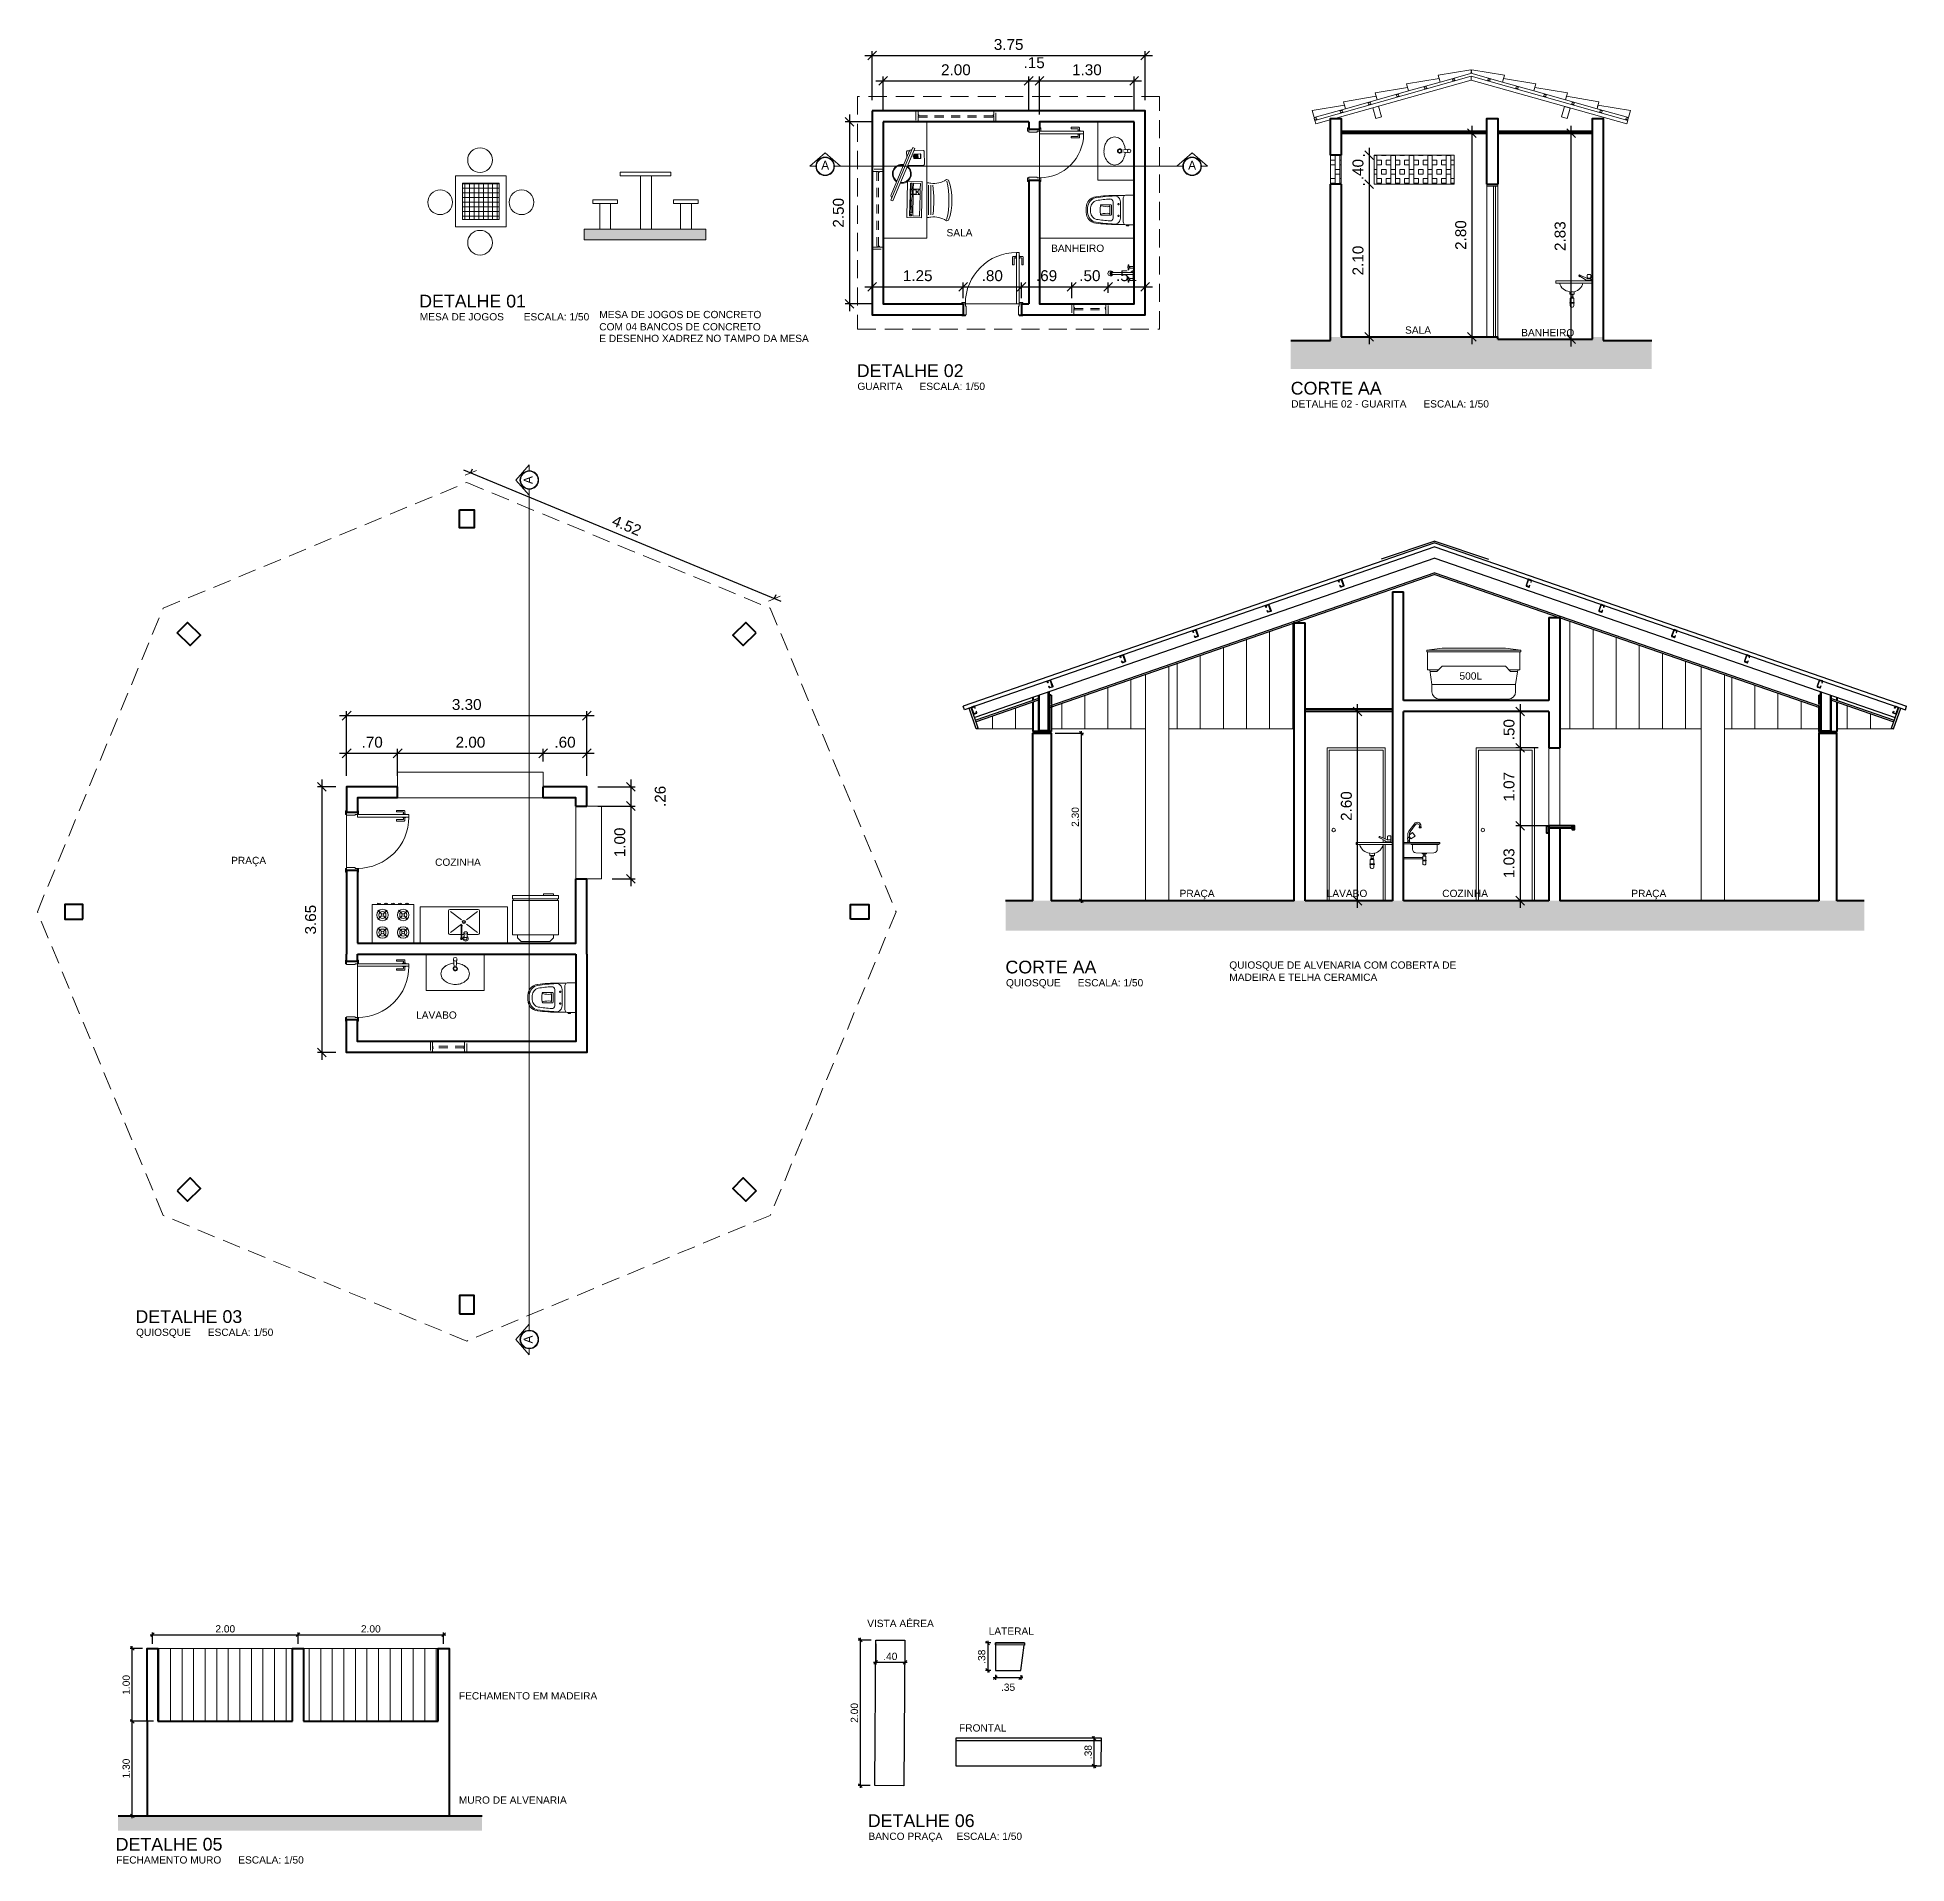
# Model space of a CAD drawing. Header units: metres. Extents: x 929 to 1666, y 1128 to 1372.
# Drawn here: x 1480.9 to 1506.58, y 1140.1 to 1165.2 of the extents above; entities that cross this region are included whole.
import ezdxf
from ezdxf.enums import TextEntityAlignment as Align

# ---------------------------------------------------------------- set-up
doc = ezdxf.new("R2010")
doc.units = ezdxf.units.M
for name, pattern in [('CONTINU', [0]), ('DASHDOTX2', [50.8, 25.4, -12.7, 0, -12.7]), ('DASHED2', [0.375, 0.25, -0.125]), ('HIDDEN2', [0.1875, 0.125, -0.0625])]:
    doc.linetypes.add(name, pattern=pattern)
doc.layers.get('0').update_dxf_attribs({"lineweight": 5})
for name, color, linetype in [('cielo falso de gypsum', 3, 'Continuous'), ('forro de durock', 3, 'Continuous'), ('KIRYA - TEXTO', 7, 'Continuous'), ('Perlin', 2, 'Continuous'), ('Techo', 2, 'Continuous')]:
    doc.layers.add(name, color=color, linetype=linetype)
for name, color, linetype, lineweight in [('KIRYA - COTAS', 7, 'Continuous', 5), ('KIRYA - ELEVAÇÃO 03', 3, 'Continuous', 30), ('KIRYA - MOBILIÁRIO', 7, 'Continuous', 9), ('KIRYA - PAREDE', 7, 'Continuous', 40), ('KIRYA - PAREDE VISTA', 7, 'Continuous', 15), ('KIRYA - PISO', 7, 'Continuous', 5), ('KIRYA - PROJEÇÃO', 7, 'DASHED2', 5), ('KIRYA - SQUADRIA', 7, 'Continuous', 5), ('KIRYA - SÍMBOLO', 7, 'Continuous', 5), ('LAYOUT-MOBILIA', 7, 'Continuous', 5), ('LAYOUT-WC_COZINHA', 7, 'Continuous', 5), ('PAREDES', 7, 'Continuous', 40)]:
    doc.layers.add(name, color=color, linetype=linetype, lineweight=lineweight)
doc.styles.add('Arial', font='arial.ttf')
doc.styles.add('CENTURY GOTHIC', font='GOTHIC.TTF')
doc.styles.add('EA_140_1-50', font='swissl.ttf', dxfattribs={"height": 0.175})
doc.styles.add('EA_60_1-100', font='swissl.ttf', dxfattribs={"height": 0.15})
doc.styles.add('EA_80_1-50', font='swissl.ttf', dxfattribs={"height": 0.1})
doc.dimstyles.new('1-100', dxfattribs={"dimtxt": 0.15, "dimasz": 0.12, "dimexe": 0.06, "dimexo": 0.15, "dimgap": 0.075, "dimtad": 1, "dimzin": 4, "dimdsep": 46, "dimtxsty": 'EA_60_1-100', "dimblk1": 'OBLIQUE', "dimblk2": 'OBLIQUE', "dimsah": 1, "dimcen": 0.09, "dimdle": 0.1, "dimclrd": 144, "dimclre": 144, "dimclrt": 256, "dimadec": 0, "dimazin": 0, "dimtfac": 1, "dimtofl": 0, "dimtmove": 2, "dimatfit": 3, "dimldrblk": 'OBLIQUE', "dimfxl": 1, "dimtolj": 1, "dimtzin": 0, "dimarcsym": 0})
doc.dimstyles.new('1-50', dxfattribs={"dimtxt": 0.1, "dimasz": 0.05, "dimexe": 0.03, "dimexo": 0.0625, "dimgap": 0.03, "dimtad": 1, "dimzin": 4, "dimdsep": 46, "dimtxsty": 'EA_80_1-50', "dimblk": 'OBLIQUE', "dimcen": 0.1, "dimdle": 0.03, "dimclrd": 144, "dimclre": 144, "dimclrt": 256, "dimadec": 0, "dimazin": 0, "dimtfac": 4, "dimtix": 1, "dimtmove": 2, "dimatfit": 3, "dimldrblk": 'OBLIQUE', "dimfxl": 1, "dimtolj": 1, "dimtzin": 4, "dimarcsym": 0})
pattern_1 = [(90, (1.40023, -4.43931), (-0.254, 2e-17), []), (90, (1.46373, -4.43931), (-0.254, 2e-17), []), (0, (1.40023, -4.43931), (0, 0.254), [-0.0635, 0.0635]), (0, (1.40023, -4.37581), (0, 0.254), [-0.0635, 0.0635]), (0, (1.40023, -4.31231), (0, 0.254), [0.0635, -0.0635]), (0, (1.40023, -4.24881), (0, 0.254), [0.0635, -0.0635]), (90, (1.52723, -4.43931), (-0.254, 2e-17), [0.0635, -0.0635]), (90, (1.59073, -4.43931), (-0.254, 2e-17), [0.0635, -0.0635])]

msp = doc.modelspace()

# ---------------------------------------------------------------- texts
at = {"layer": 'KIRYA - SÍMBOLO', "style": 'CENTURY GOTHIC'}
for p in [(1491.721, 1163.448), (1496.763, 1163.448)]:
    msp.add_text('A', height=0.12, dxfattribs=at).set_placement(p, align=Align.MIDDLE_CENTER)
for p in [(1487.639, 1159.12), (1487.639, 1147.308)]:
    msp.add_text('A', height=0.12, rotation=90, dxfattribs=at).set_placement(p, align=Align.MIDDLE_CENTER)
at = {"layer": 'KIRYA - TEXTO'}
for s, height, style, p in [('SALA', 0.1, 'EA_80_1-50', (1493.388, 1162.469)), ('BANHEIRO', 0.1, 'EA_80_1-50', (1494.825, 1162.256)), ('DETALHE 01', 0.175, 'EA_140_1-50', (1486.142, 1161.492)), ('MESA DE JOGOS       ESCALA: 1/50', 0.1, 'EA_80_1-50', (1486.15, 1161.314)), ('COM 04 BANCOS DE CONCRETO', 0.1, 'EA_80_1-50', (1488.616, 1161.177)), ('MESA DE JOGOS DE CONCRETO', 0.1, 'EA_80_1-50', (1488.616, 1161.345)), ('E DESENHO XADREZ NO TAMPO DA MESA', 0.1, 'EA_80_1-50', (1488.616, 1161.017)), ('SALA', 0.1, 'EA_80_1-50', (1499.689, 1161.131)), ('BANHEIRO', 0.1, 'EA_80_1-50', (1501.285, 1161.096)), ('DETALHE 02', 0.175, 'EA_140_1-50', (1492.155, 1160.536)), ('GUARITA      ESCALA: 1/50', 0.1, 'EA_80_1-50', (1492.163, 1160.358)), ('CORTE AA', 0.175, 'EA_140_1-50', (1498.118, 1160.295)), ('DETALHE 02 - GUARITA      ESCALA: 1/50', 0.1, 'EA_80_1-50', (1498.125, 1160.117)), ('PRAÇA', 0.1, 'EA_80_1-50', (1483.557, 1153.842)), ('COZINHA', 0.1, 'EA_80_1-50', (1486.36, 1153.818)), ('PRAÇA', 0.1, 'EA_80_1-50', (1496.591, 1153.389)), ('LAVABO', 0.1, 'EA_80_1-50', (1498.612, 1153.389)), ('COZINHA', 0.1, 'EA_80_1-50', (1500.2, 1153.389)), ('PRAÇA', 0.1, 'EA_80_1-50', (1502.798, 1153.389)), ('CORTE AA', 0.175, 'EA_140_1-50', (1494.198, 1152.339)), ('QUIOSQUE DE ALVENARIA COM COBERTA DE ', 0.1, 'EA_80_1-50', (1497.274, 1152.404)), ('MADEIRA E TELHA CERAMICA ', 0.1, 'EA_80_1-50', (1497.274, 1152.236)), ('QUIOSQUE      ESCALA: 1/50', 0.1, 'EA_80_1-50', (1494.205, 1152.161)), ('LAVABO', 0.1, 'EA_80_1-50', (1486.099, 1151.717)), ('DETALHE 03', 0.175, 'EA_140_1-50', (1482.243, 1147.535)), ('QUIOSQUE      ESCALA: 1/50', 0.1, 'EA_80_1-50', (1482.251, 1147.357)), ('VISTA AÉREA', 0.1, 'EA_80_1-50', (1492.298, 1143.355)), ('LATERAL', 0.1, 'EA_80_1-50', (1493.968, 1143.25)), ('FECHAMENTO EM MADEIRA', 0.1, 'EA_80_1-50', (1486.687, 1142.36)), ('FRONTAL', 0.1, 'EA_80_1-50', (1493.56, 1141.919)), ('MURO DE ALVENARIA', 0.1, 'EA_80_1-50', (1486.687, 1140.928)), ('DETALHE 06', 0.175, 'EA_140_1-50', (1492.307, 1140.607)), ('BANCO PRAÇA     ESCALA: 1/50', 0.1, 'EA_80_1-50', (1492.315, 1140.43)), ('FECHAMENTO MURO      ESCALA: 1/50', 0.1, 'EA_80_1-50', (1481.979, 1140.105)), ('DETALHE 05', 0.175, 'EA_140_1-50', (1481.971, 1140.283))]:
    msp.add_text(s, height=height, dxfattribs=dict(at, style=style)).set_placement(p)

# ---------------------------------------------------------------- blocks, each defined once
blk = doc.blocks.new('A$C0A671FCF')
at = {"layer": 'LAYOUT-WC_COZINHA'}
for p, q in [((0.104, 0.419), (0.075, 0.419)), ((0.075, 0.41), (0.104, 0.41)), ((0.15, 0.37), (0.15, 0.04)), ((0.19, 0.319), (0.19, 0.213)), ((0.29, 0.316), (0.29, 0.213)), ((0.313, 0.141), (0.313, 0.269)), ((0.323, 0.276), (0.452, 0.276)), ((0.335, 0.252), (0.345, 0.261)), ((0.19, 0.198), (0.19, 0.213)), ((0.19, 0.091), (0.19, 0.198)), ((0.29, 0.198), (0.29, 0.213)), ((0.29, 0.094), (0.29, 0.198)), ((0.323, 0.134), (0.452, 0.134)), ((0.335, 0.252), (0.335, 0.213)), ((0.335, 0.198), (0.335, 0.213)), ((0.335, 0.158), (0.335, 0.198)), ((0.335, 0.158), (0.345, 0.149)), ((0.469, 0.198), (0.469, 0.213)), ((0.6, 0.213), (0.6, 0.238)), ((0.6, 0.198), (0.6, 0.213)), ((0.6, 0.198), (0.6, 0.172)), ((0.64, 0.213), (0.64, 0.238)), ((0.64, 0.198), (0.64, 0.213)), ((0.64, 0.198), (0.64, 0.172))]:
    blk.add_line(p, q, dxfattribs=at)
for points in [[(0.66, 0.198), (0.66, 0.172, -0.377152), (0.529, 0.024, -0.032054), (0.239, 0.005), (0.129, 0.005, -0.127017), (0.11, 0), (0.012, 0, -0.414214), (0, 0.012), (0, 0.398, -0.414214), (0.012, 0.41), (0.075, 0.41), (0.075, 0.419, -0.414214), (0.08, 0.424), (0.099, 0.424, -0.414214), (0.104, 0.419), (0.104, 0.41), (0.11, 0.41, -0.127017), (0.129, 0.405), (0.239, 0.405, -0.032054), (0.529, 0.386, -0.377152), (0.66, 0.238), (0.66, 0.213)], [(0.216, 0.296, -0.1249), (0.219, 0.296, -0.105797), (0.221, 0.293, -0.086669), (0.223, 0.29, -0.076734), (0.224, 0.286, -0.076734), (0.223, 0.282, -0.086669), (0.221, 0.279, -0.105797), (0.219, 0.277, -0.1249), (0.216, 0.276, -0.1249), (0.213, 0.277, -0.105797), (0.21, 0.279, -0.086669), (0.208, 0.282, -0.076734), (0.208, 0.286, -0.076734), (0.208, 0.29, -0.086669), (0.21, 0.293, -0.105797), (0.213, 0.296, -0.1249)], [(0.216, 0.114, 0.1249), (0.219, 0.114, 0.105797), (0.221, 0.117, 0.086669), (0.223, 0.12, 0.076734), (0.224, 0.124, 0.076734), (0.223, 0.128, 0.086669), (0.221, 0.131, 0.105797), (0.219, 0.133, 0.1249), (0.216, 0.134, 0.1249), (0.213, 0.133, 0.105797), (0.21, 0.131, 0.086669), (0.208, 0.128, 0.076734), (0.208, 0.124, 0.076734), (0.208, 0.12, 0.086669), (0.21, 0.117, 0.105797), (0.213, 0.114, 0.1249)]]:
    blk.add_lwpolyline(points, format="xyb", close=True, dxfattribs=at)
for centre, radius, start, end in [((0.11, 0.37), 0.04, 0, 61.045), ((0.27, 0.319), 0.08, 88.1443, 180), ((0.207, -1.617), 2.016, 80.9502, 88.1443), ((0.33, 0.316), 0.04, 86.3667, 180), ((0.323, 0.266), 0.01, 90, 164.1688), ((0.207, -1.617), 1.976, 80.9502, 86.3667), ((0.37, 0.562), 0.312, 264.8948, 285.623), ((0.452, 0.266), 0.01, 18.5221, 90), ((0.319, 0.221), 0.15, 356.6619, 18.5221), ((0.494, 0.232), 0.106, 2.3498, 78.0127), ((0.494, 0.232), 0.146, 2.3498, 78.0127), ((0.11, 0.04), 0.04, 298.955, 0), ((0.27, 0.091), 0.08, 180, 271.8557), ((0.207, 2.027), 2.016, 271.8557, 279.0498), ((0.33, 0.094), 0.04, 180, 273.6333), ((0.323, 0.144), 0.01, 195.8312, 270), ((0.207, 2.027), 1.976, 273.6333, 279.0498), ((0.37, -0.152), 0.312, 74.377, 95.1052), ((0.452, 0.144), 0.01, 270, 341.4779), ((0.319, 0.189), 0.15, 341.4779, 3.3381), ((0.494, 0.178), 0.106, 281.9873, 357.6502), ((0.494, 0.178), 0.146, 281.9873, 357.6502)]:
    blk.add_arc(centre, radius, start, end, dxfattribs=at)
blk = doc.blocks.new('A$C331B23C5')
at = {"layer": 'LAYOUT-WC_COZINHA'}
for p, q in [((0.5, 0.8), (0, 0.8)), ((0, 0), (0, 0.8)), ((0.5, 0), (0.5, 0.8)), ((0.216, 0.582), (0.269, 0.596)), ((0.269, 0.596), (0.322, 0.582)), ((0.069, 0.424), (0.173, 0.413)), ((0.174, 0.387), (0.072, 0.375)), ((0.173, 0.413), (0.174, 0.387)), ((0.5, 0), (0, 0)), ((0.269, 0.204), (0.216, 0.218)), ((0.322, 0.218), (0.269, 0.204))]:
    blk.add_line(p, q, dxfattribs=at)
for centre, radius in [((0.069, 0.4), 0.025), ((0.199, 0.4), 0.0217)]:
    blk.add_circle(centre, radius, dxfattribs=at)
for centre, radius, start, end in [((0.329, 0.418), 0.202, 143.388, 162.8939), ((0.292, 0.445), 0.157, 119.1394, 143.388), ((0.246, 0.445), 0.157, 36.612, 60.8606), ((0.193, 0.405), 0.223, 17.1061, 36.612), ((0.386, 0.4), 0.263, 162.8939, 176.1275), ((0.386, 0.4), 0.263, 184.1096, 197.1061), ((0.329, 0.382), 0.202, 197.1061, 216.612), ((0.292, 0.355), 0.157, 216.612, 240.8606), ((0.199, 0.4), 0.0307, 206.008, 155.2876), ((0.246, 0.355), 0.157, 299.1394, 323.388), ((0.21, 0.382), 0.202, 323.388, 342.8939), ((0.152, 0.4), 0.263, 342.8939, 360), ((0.216, 0.412), 0.199, 356.4126, 17.1061)]:
    blk.add_arc(centre, radius, start, end, dxfattribs=at)
blk = doc.blocks.new('A$C73C23959')
at = {"layer": 'LAYOUT-WC_COZINHA', "linetype": 'CONTINU'}
for p, q in [((0.006, 0.229), (0, 0.229)), ((0, 0.229), (0, 0.177)), ((0.006, 0.177), (0, 0.177)), ((0.004, 0.152), (0, 0.152)), ((0, 0.152), (0, 0.085)), ((0.004, 0.085), (0, 0.085)), ((0.006, 0.06), (0, 0.06)), ((0, 0.06), (0, 0.008)), ((0.006, 0.008), (0, 0.008)), ((0.005, 0.152), (0.004, 0.152)), ((0.005, 0.085), (0.004, 0.085)), ((0.006, 0.151), (0.005, 0.152)), ((0.005, 0.152), (0.005, 0.152)), ((0.006, 0.086), (0.005, 0.085)), ((0.005, 0.085), (0.005, 0.085)), ((0.006, 0.229), (0.006, 0.177)), ((0.01, 0.223), (0.006, 0.223)), ((0.01, 0.184), (0.006, 0.184)), ((0.015, 0.135), (0.006, 0.151)), ((0.015, 0.102), (0.006, 0.086)), ((0.006, 0.06), (0.006, 0.008)), ((0.01, 0.053), (0.006, 0.053)), ((0.01, 0.014), (0.006, 0.014)), ((0.01, 0.223), (0.01, 0.184)), ((0.01, 0.19), (0.01, 0.216)), ((0.06, 0.216), (0.01, 0.216)), ((0.06, 0.19), (0.01, 0.19)), ((0.01, 0.053), (0.01, 0.014)), ((0.06, 0.047), (0.01, 0.047)), ((0.01, 0.021), (0.01, 0.047)), ((0.06, 0.021), (0.01, 0.021)), ((0.016, 0.134), (0.015, 0.135)), ((0.016, 0.103), (0.015, 0.102)), ((0.016, 0.134), (0.016, 0.134)), ((0.016, 0.134), (0.016, 0.134)), ((0.016, 0.134), (0.016, 0.103)), ((0.295, 0.132), (0.016, 0.132)), ((0.295, 0.105), (0.016, 0.105)), ((0.016, 0.103), (0.016, 0.103)), ((0.016, 0.103), (0.016, 0.103)), ((0.06, 0.216), (0.06, 0.19)), ((0.064, 0.212), (0.06, 0.212)), ((0.06, 0.196), (0.06, 0.194)), ((0.064, 0.194), (0.06, 0.194)), ((0.06, 0.047), (0.06, 0.021)), ((0.064, 0.043), (0.06, 0.043)), ((0.06, 0.026), (0.06, 0.025)), ((0.064, 0.025), (0.06, 0.025)), ((0.064, 0.212), (0.064, 0.194)), ((0.071, 0.21), (0.064, 0.21)), ((0.064, 0.197), (0.064, 0.209)), ((0.071, 0.197), (0.064, 0.197)), ((0.064, 0.043), (0.064, 0.025)), ((0.071, 0.04), (0.064, 0.04)), ((0.064, 0.028), (0.064, 0.039)), ((0.071, 0.027), (0.064, 0.027)), ((0.075, 0.213), (0.071, 0.213)), ((0.071, 0.213), (0.071, 0.193)), ((0.075, 0.193), (0.071, 0.193)), ((0.071, 0.043), (0.071, 0.023)), ((0.075, 0.043), (0.071, 0.043)), ((0.075, 0.023), (0.071, 0.023)), ((0.075, 0.237), (0.084, 0.237)), ((0.075, 0.213), (0.075, 0.237)), ((0.075, 0.193), (0.075, 0.17)), ((0.075, 0.17), (0.084, 0.17)), ((0.075, 0.067), (0.084, 0.067)), ((0.075, 0.043), (0.075, 0.067)), ((0.075, 0.023), (0.075, 0)), ((0.075, 0), (0.084, 0)), ((0.084, 0.213), (0.084, 0.237)), ((0.089, 0.213), (0.084, 0.213)), ((0.089, 0.193), (0.084, 0.193)), ((0.084, 0.193), (0.084, 0.17)), ((0.084, 0.043), (0.084, 0.067)), ((0.089, 0.043), (0.084, 0.043)), ((0.089, 0.023), (0.084, 0.023)), ((0.084, 0.023), (0.084, 0)), ((0.089, 0.213), (0.089, 0.193)), ((0.089, 0.043), (0.089, 0.023)), ((0.315, 0.138), (0.302, 0.138)), ((0.313, 0.099), (0.302, 0.099))]:
    blk.add_line(p, q, dxfattribs=at)
for centre, radius, start, end in [((0.302, 0.118), 0.0194, 223.0108, 135.6532), ((0.326, 0.109), 0.0419, 107.1064, 139.9831), ((0.326, 0.128), 0.0419, 220.0169, 252.8936), ((0.297, 0.118), 0.0135, 262.5253, 97.4747), ((0.313, 0.118), 0.0194, 270, 94.8211), ((0.329, 0.106), 0.0458, 86.3106, 109.3787), ((0.329, 0.131), 0.0458, 250.6213, 273.6894), ((0.328, 0.12), 0.0317, 43.6656, 82.9254), ((0.328, 0.116), 0.0317, 277.0746, 316.3344), ((0.325, 0.119), 0.0352, 359.7637, 42.24), ((0.325, 0.118), 0.0352, 317.76, 0.2363)]:
    blk.add_arc(centre, radius, start, end, dxfattribs=at)
blk = doc.blocks.new('*U289')
for points in [[(-0.67, 0.562), (-0.676, 0.562), (-0.676, 0.55), (-0.715, 0.55, 0.414214), (-0.725, 0.54), (-0.725, 0.433), (-0.705, 0.433), (-0.705, 0.525, -0.414214), (-0.7, 0.53), (-0.676, 0.53), (-0.676, 0.519), (-0.67, 0.519)], [(-0.635, 0.562), (-0.629, 0.562), (-0.629, 0.55), (-0.59, 0.55, -0.414214), (-0.58, 0.54), (-0.58, 0.433), (-0.6, 0.433), (-0.6, 0.525, 0.414214), (-0.605, 0.53), (-0.629, 0.53), (-0.629, 0.519), (-0.635, 0.519)]]:
    blk.add_lwpolyline(points, format="xyb")
for points in [[(-0.7, 0), (-0.635, 0), (-0.635, 0.605), (-0.67, 0.605), (-0.67, 0.015)], [(-0.676, 0.53), (-0.676, 0.55)], [(-0.629, 0.53), (-0.629, 0.55)], [(-0.67, 0), (-0.72, 0), (-0.72, 0.015), (-0.67, 0.015), (-0.67, -0.035), (-0.66, -0.035), (-0.66, -0.15), (-0.72, -0.15), (-0.72, -0.165), (-0.67, -0.165), (-0.67, -0.15)], [(-0.7, -0.15), (-0.7, 0)], [(-0.015, 0), (-0.03, 0), (0.02, 0), (0.02, 0.015), (-0.03, 0.015), (-0.03, -0.035), (-0.04, -0.035), (-0.04, -0.15), (0.02, -0.15), (0.02, -0.165), (-0.03, -0.165), (-0.03, -0.15)], [(0, -0.15), (0, 0)]]:
    blk.add_lwpolyline(points)
blk.add_arc((-0.635, 0), 0.605, 0, 90)
blk = doc.blocks.new('*U290')
for points in [[(0.03, 0), (-0.02, 0), (-0.02, -0.015), (0.03, -0.015), (0.03, 0.035), (0.04, 0.035), (0.04, 0.15), (-0.02, 0.15), (-0.02, 0.165), (0.03, 0.165), (0.03, 0.15)], [(0, 0.15), (0, 0)], [(0, 0), (0.065, 0), (0.065, -0.705), (0.03, -0.705), (0.03, -0.015)], [(0.82, 0), (0.77, 0), (0.82, 0), (0.82, -0.015), (0.77, -0.015), (0.77, 0.035), (0.76, 0.035), (0.76, 0.15), (0.82, 0.15), (0.82, 0.165), (0.77, 0.165), (0.77, 0.15)], [(0.8, 0.15), (0.8, 0)], [(0.024, -0.63), (0.024, -0.65)], [(0.071, -0.63), (0.071, -0.65)]]:
    blk.add_lwpolyline(points)
for points in [[(0.03, -0.662), (0.024, -0.662), (0.024, -0.65), (-0.015, -0.65, -0.414214), (-0.025, -0.64), (-0.025, -0.533), (-0.005, -0.533), (-0.005, -0.625, 0.414214), (0, -0.63), (0.024, -0.63), (0.024, -0.619), (0.03, -0.619)], [(0.065, -0.662), (0.071, -0.662), (0.071, -0.65), (0.11, -0.65, 0.414214), (0.12, -0.64), (0.12, -0.533), (0.1, -0.533), (0.1, -0.625, -0.414214), (0.095, -0.63), (0.071, -0.63), (0.071, -0.619), (0.065, -0.619)]]:
    blk.add_lwpolyline(points, format="xyb")
blk.add_arc((0.065, 0), 0.705, 270, 0)
blk = doc.blocks.new('A$C052F64AC')
at = {"layer": 'LAYOUT-MOBILIA'}
for p, q in [((0.794, 0.869), (0.8, 0.9)), ((1.359, 0.869), (1.352, 0.9)), ((0, 0.6), (1.6, 0.6)), ((1.278, 0.654), (0.871, 0.654)), ((1.278, 0.622), (0.871, 0.622)), ((0.365, 0.434), (0.354, 0.406)), ((0.354, 0.406), (1.074, 0.107)), ((1.086, 0.135), (0.365, 0.434)), ((0.39, 0.373), (0.381, 0.395)), ((0.406, 0.357), (1.002, 0.11)), ((0.441, 0.479), (0.504, 0.48)), ((0.442, 0.425), (0.505, 0.426)), ((0.018, 0), (1.582, 0)), ((1.025, 0.11), (1.047, 0.119)), ((1.074, 0.107), (1.086, 0.135))]:
    blk.add_line(p, q, dxfattribs=at)
for points in [[(0, 0.6), (1.6, 0.6), (1.6, 0), (0, 0)], [(0, 0.6), (1.6, 0.6), (1.6, 0), (0, 0)], [(0.816, 0.335), (1.316, 0.324), (1.321, 0.526), (0.82, 0.538)], [(0.469, 0.414), (0.479, 0.414), (0.48, 0.424), (0.467, 0.424)], [(0.924, 0.414), (0.844, 0.416), (0.847, 0.512), (0.926, 0.51)], [(0.844, 0.4), (0.924, 0.398), (0.923, 0.381), (0.844, 0.383)], [(1.292, 0.364), (0.844, 0.374), (0.844, 0.377), (1.292, 0.367)], [(0.991, 0.378), (0.931, 0.379), (0.932, 0.4), (0.992, 0.398)], [(0.992, 0.412), (0.932, 0.414), (0.933, 0.453), (0.993, 0.452)], [(0.933, 0.51), (0.994, 0.508), (0.993, 0.488), (0.974, 0.488), (0.973, 0.469), (0.952, 0.47), (0.952, 0.488), (0.933, 0.489)], [(1.078, 0.376), (0.998, 0.377), (0.998, 0.398), (1.078, 0.396)], [(1.293, 0.406), (0.999, 0.412), (1.001, 0.508), (1.295, 0.502)], [(1.164, 0.374), (1.084, 0.376), (1.085, 0.396), (1.164, 0.395)], [(1.25, 0.372), (1.17, 0.374), (1.171, 0.394), (1.251, 0.393)], [(1.292, 0.371), (1.271, 0.371), (1.271, 0.392), (1.293, 0.392)]]:
    blk.add_lwpolyline(points, close=True, dxfattribs=at)
for points in [[(0.599, 0.337, 0.00263), (0.599, 0.337), (0.594, 0.557, 0.414214), (0.584, 0.567), (0.404, 0.563, 0.414214), (0.394, 0.553), (0.397, 0.421)], [(0.48, 0.423), (0.505, 0.424), (0.503, 0.511, 0.414214), (0.496, 0.518), (0.447, 0.516, 0.414214), (0.441, 0.51), (0.442, 0.423), (0.468, 0.423)], [(0.441, 0.508, -0.414214), (0.446, 0.513), (0.498, 0.514, -0.414214), (0.503, 0.509)], [(0.398, 0.362), (0.399, 0.333, 0.414214), (0.409, 0.323), (0.485, 0.325)]]:
    blk.add_lwpolyline(points, format="xyb", dxfattribs=at)
for points in [[(0.448, 0.442, 1), (0.46, 0.442), (0.459, 0.467, 1), (0.448, 0.466)], [(0.467, 0.442, 1), (0.478, 0.442), (0.478, 0.467, 1), (0.467, 0.467)], [(0.486, 0.443, 1), (0.497, 0.443), (0.497, 0.467, 1), (0.485, 0.467)]]:
    blk.add_lwpolyline(points, format="xyb", close=True, dxfattribs=at)
for centre, radius, start, end in [((0.538, 0.696), 0.309, 352.0694, 34.0108), ((1.077, 0.084), 0.861, 71.3244, 108.7233), ((1.077, -0.222), 1.127, 76.3103, 103.5431), ((1.615, 0.696), 0.309, 146.0369, 187.9783), ((1.139, 0.6), 0.3, 169.7332, 180.0239), ((1.077, -1.185), 1.881, 83.8635, 96.2925), ((1.014, 0.6), 0.3, 0.0239, 10.3145), ((0.418, 0.385), 0.03, 202.4859, 247.4859), ((0.714, 0.257), 0.13, 168.5734, 326.3984), ((0.714, 0.257), 0.12, 169.5106, 325.4612), ((0.714, 0.257), 0.13, 350.8283, 144.1436), ((0.714, 0.257), 0.12, 351.9634, 143.0084), ((1.014, 0.138), 0.03, 247.4859, 292.4859)]:
    blk.add_arc(centre, radius, start, end, dxfattribs=at)
blk = doc.blocks.new('A$C730205B2')
at = {"layer": 'KIRYA - SQUADRIA'}
for p, q in [((0, 2.1), (0.15, 2.1)), ((0, 0), (0.15, 0))]:
    blk.add_line(p, q, dxfattribs=at)
at = {"layer": 'KIRYA - SQUADRIA', "linetype": 'ByBlock'}
for points in [[(0, 2.1), (0, 0)], [(0, 2.07), (0.15, 2.07)], [(0.03, 2.07), (0.03, 0)], [(0.06, 2.07), (0.06, 0)], [(0.15, 2.1), (0.15, 0)]]:
    blk.add_lwpolyline(points, dxfattribs=at)
blk = doc.blocks.new('A$C77755034')
at = {"layer": 'LAYOUT-WC_COZINHA'}
for p, q in [((0, 0.36), (0.5, 0.36)), ((0.5, 0.33), (0, 0.33)), ((0.021, 0.441), (0.021, 0.407)), ((0.021, 0.37), (0.021, 0.386)), ((0.081, 0.37), (0.021, 0.37)), ((0.062, 0.45), (0.03, 0.45)), ((0.03, 0.398), (0.062, 0.398)), ((0.03, 0.395), (0.07, 0.395)), ((0.071, 0.407), (0.071, 0.441)), ((0.072, 0.395), (0.176, 0.443)), ((0.187, 0.433), (0.084, 0.371)), ((0.17, 0.418), (0.186, 0.427)), ((0.171, 0.417), (0.17, 0.418)), ((0.187, 0.426), (0.171, 0.417)), ((0.183, 0.441), (0.187, 0.433)), ((0.186, 0.427), (0.187, 0.426)), ((0.5, 0.36), (0.5, 0.33)), ((0.25, 0.185), (0.25, 0.207)), ((0.25, 0.055), (0.25, 0.065)), ((0.25, 0.065), (0.255, 0.065)), ((0.31, 0.06), (0.25, 0.06)), ((0.255, 0.055), (0.25, 0.055)), ((0.262, 0.18), (0.255, 0.18)), ((0.255, 0.065), (0.255, 0.12)), ((0.305, 0.065), (0.255, 0.065)), ((0.255, 0.02), (0.255, 0.055)), ((0.255, 0.055), (0.305, 0.055)), ((0.26, 0.125), (0.267, 0.125)), ((0.262, 0.17), (0.262, 0.18)), ((0.297, 0.18), (0.262, 0.18)), ((0.267, 0.17), (0.262, 0.17)), ((0.262, 0.13), (0.262, 0.14)), ((0.262, 0.14), (0.267, 0.14)), ((0.267, 0.13), (0.262, 0.13)), ((0.267, 0.14), (0.267, 0.17)), ((0.267, 0.17), (0.292, 0.17)), ((0.267, 0.14), (0.292, 0.14)), ((0.267, 0.125), (0.267, 0.13)), ((0.292, 0.13), (0.267, 0.13)), ((0.267, 0.125), (0.292, 0.125)), ((0.297, 0.17), (0.292, 0.17)), ((0.292, 0.17), (0.292, 0.14)), ((0.292, 0.14), (0.297, 0.14)), ((0.297, 0.13), (0.292, 0.13)), ((0.292, 0.13), (0.292, 0.125)), ((0.292, 0.125), (0.3, 0.125)), ((0.305, 0.18), (0.297, 0.18)), ((0.297, 0.18), (0.297, 0.17)), ((0.297, 0.14), (0.297, 0.13)), ((0.305, 0.12), (0.305, 0.065)), ((0.305, 0.065), (0.31, 0.065)), ((0.31, 0.055), (0.305, 0.055)), ((0.305, 0.055), (0.305, 0.02)), ((0.31, 0.207), (0.31, 0.185)), ((0.31, 0.065), (0.31, 0.055)), ((0.285, 0), (0.275, 0))]:
    blk.add_line(p, q, dxfattribs=at)
for centre, radius, start, end in [((0.03, 0.441), 0.009, 90, 180), ((0.03, 0.407), 0.009, 180, 270), ((0.03, 0.386), 0.009, 90, 180), ((0.062, 0.441), 0.009, 0, 90), ((0.062, 0.407), 0.009, 270, 360), ((0.07, 0.4), 0.005, 270, 294.3804), ((0.081, 0.375), 0.005, 270, 301.2309), ((0.285, 0.366), 0.159, 193.205, 255.7883), ((0.285, 0.366), 0.159, 193.4217, 221.7758), ((0.179, 0.438), 0.005, 31.167, 114.3804), ((0.295, 0.375), 0.164, 276.7786, 344.1531), ((0.245, 0.207), 0.005, 360, 82.6466), ((0.255, 0.185), 0.005, 180, 270), ((0.26, 0.12), 0.005, 90, 180), ((0.275, 0.02), 0.02, 180, 270), ((0.28, 0.478), 0.268, 265.5401, 274.2408), ((0.285, 0.02), 0.02, 270, 360), ((0.3, 0.12), 0.005, 360, 90), ((0.305, 0.185), 0.005, 270, 0), ((0.315, 0.207), 0.005, 97.3534, 180)]:
    blk.add_arc(centre, radius, start, end, dxfattribs=at)
blk = doc.blocks.new('A$C245F1D6E')
at = {"layer": 'LAYOUT-WC_COZINHA'}
for p, q in [((0, 0.5), (1.2, 0.5)), ((0.413, 0.352), (0.564, 0.235)), ((0.56, 0.426), (0.56, 0.417)), ((0.6, 0.377), (0.627, 0.377)), ((0.787, 0.352), (0.636, 0.235)), ((0.637, 0.435), (0.637, 0.421)), ((0.637, 0.257), (0.637, 0.263)), ((0.564, 0.179), (0.413, 0.063)), ((0.636, 0.179), (0.787, 0.063))]:
    blk.add_line(p, q, dxfattribs=at)
for points in [[(0, 0.5), (0, 0), (1.2, 0), (1.2, 0.5)], [(0.557, 0.413), (0.556, 0.406)], [(0.597, 0.413), (0.596, 0.416), (0.591, 0.419), (0.585, 0.421), (0.577, 0.422), (0.569, 0.421), (0.563, 0.419), (0.558, 0.416), (0.557, 0.413)], [(0.61, 0.445), (0.592, 0.445)], [(0.597, 0.413), (0.597, 0.406)], [(0.603, 0.425), (0.61, 0.425)], [(0.627, 0.435), (0.627, 0.421)], [(0.627, 0.257), (0.627, 0.263)]]:
    blk.add_lwpolyline(points, dxfattribs=at)
for points in [[(0.637, 0.377), (0.795, 0.377, -0.414214), (0.812, 0.36), (0.812, 0.054, -0.414214), (0.795, 0.037), (0.404, 0.037, -0.414214), (0.387, 0.054), (0.387, 0.36, -0.414214), (0.404, 0.377), (0.554, 0.377)], [(0.602, 0.357, 0.262174), (0.593, 0.371, 0.253008), (0.56, 0.371, 0.204403), (0.552, 0.36)]]:
    blk.add_lwpolyline(points, format="xyb", dxfattribs=at)
blk.add_lwpolyline([(0.556, 0.406), (0.552, 0.357, 0.282177), (0.561, 0.344, 0.22095), (0.593, 0.344, 0.282757), (0.602, 0.357), (0.597, 0.406, 0.169413), (0.61, 0.425), (0.621, 0.425, 0.130231), (0.627, 0.421), (0.627, 0.263, 2.561176), (0.637, 0.263), (0.637, 0.421, 1.220019), (0.622, 0.445), (0.61, 0.445, 1.377472)], format="xyb", close=True, dxfattribs=at)
for radius in [0.0226, 0.0138]:
    blk.add_circle((0.6, 0.207), radius, dxfattribs=at)
for centre, radius, start, end in [((0.577, 0.435), 0.0189, 34.2625, 207.2633), ((0.603, 0.415), 0.01, 90, 167.1715), ((0.632, 0.435), 0.0145, 132.8007, 220.1594), ((0.632, 0.435), 0.005, 0.0037, 179.9963), ((0.632, 0.257), 0.005, 179.9935, 0.0065)]:
    blk.add_arc(centre, radius, start, end, dxfattribs=at)
blk = doc.blocks.new('A$C249D7A9F')
at = {"layer": 'LAYOUT-WC_COZINHA'}
for p, q in [((0, 0.019), (0, 0.551)), ((0, 0.551), (0.573, 0.551)), ((0.573, 0.019), (0.573, 0.551)), ((0.134, 0.416), (0.084, 0.466)), ((0.134, 0.39), (0.084, 0.339)), ((0.211, 0.466), (0.16, 0.416)), ((0.211, 0.339), (0.16, 0.39)), ((0.419, 0.416), (0.368, 0.466)), ((0.419, 0.389), (0.368, 0.339)), ((0.496, 0.466), (0.445, 0.415)), ((0.496, 0.339), (0.445, 0.39)), ((0, 0.019), (0.573, 0.019)), ((0.068, 0.015), (0.068, 0.017)), ((0.068, 0.017), (0.121, 0.017)), ((0.068, 0.015), (0.121, 0.015)), ((0.085, 0.017), (0.085, 0.019)), ((0.134, 0.174), (0.086, 0.222)), ((0.135, 0.148), (0.086, 0.098)), ((0.105, 0.017), (0.105, 0.019)), ((0.121, 0.015), (0.121, 0.017)), ((0.213, 0.095), (0.16, 0.148)), ((0.213, 0.225), (0.161, 0.173)), ((0.165, 0.017), (0.218, 0.017)), ((0.165, 0.015), (0.165, 0.017)), ((0.165, 0.015), (0.218, 0.015)), ((0.181, 0.017), (0.181, 0.019)), ((0.201, 0.017), (0.201, 0.019)), ((0.218, 0.015), (0.218, 0.017)), ((0.261, 0.017), (0.314, 0.017)), ((0.261, 0.015), (0.261, 0.017)), ((0.261, 0.015), (0.314, 0.015)), ((0.278, 0.017), (0.278, 0.019)), ((0.298, 0.017), (0.298, 0.019)), ((0.314, 0.015), (0.314, 0.017)), ((0.357, 0.015), (0.357, 0.017)), ((0.357, 0.017), (0.41, 0.017)), ((0.357, 0.015), (0.41, 0.015)), ((0.419, 0.174), (0.368, 0.225)), ((0.419, 0.148), (0.368, 0.097)), ((0.374, 0.017), (0.374, 0.019)), ((0.394, 0.017), (0.394, 0.019)), ((0.41, 0.015), (0.41, 0.017)), ((0.496, 0.225), (0.445, 0.174)), ((0.496, 0.097), (0.445, 0.148)), ((0.452, 0.015), (0.452, 0.017)), ((0.452, 0.017), (0.504, 0.017)), ((0.452, 0.015), (0.504, 0.015)), ((0.468, 0.017), (0.468, 0.019)), ((0.488, 0.017), (0.488, 0.019)), ((0.504, 0.015), (0.504, 0.017))]:
    blk.add_line(p, q, dxfattribs=at)
for centre, radius in [((0.147, 0.403), 0.0783), ((0.147, 0.403), 0.0483), ((0.147, 0.403), 0.0183), ((0.432, 0.403), 0.0783), ((0.432, 0.403), 0.0483), ((0.432, 0.403), 0.0183), ((0.147, 0.162), 0.0783), ((0.147, 0.162), 0.0483), ((0.147, 0.162), 0.0183), ((0.432, 0.162), 0.0783), ((0.432, 0.162), 0.0483), ((0.432, 0.162), 0.0183)]:
    blk.add_circle(centre, radius, dxfattribs=at)
for centre, radius, start, end in [((0.095, 0.015), 0.0214, 179.7773, 222.1915), ((0.094, -0.009), 0.0182, 30.0718, 146.8642), ((0.095, 0.015), 0.0214, 314.7446, 0.2227), ((0.191, 0.015), 0.0214, 179.7773, 222.1915), ((0.191, -0.009), 0.0182, 30.0718, 146.8642), ((0.191, 0.015), 0.0214, 314.7446, 0.2227), ((0.288, 0.015), 0.0214, 179.7773, 222.1915), ((0.287, -0.009), 0.0182, 30.0718, 146.8642), ((0.288, 0.015), 0.0214, 314.7446, 0.2227), ((0.384, 0.015), 0.0214, 179.7773, 222.1915), ((0.383, -0.009), 0.0182, 30.0718, 146.8642), ((0.384, 0.015), 0.0214, 314.7446, 0.2227), ((0.478, 0.015), 0.0214, 179.7773, 222.1915), ((0.477, -0.009), 0.0182, 30.0718, 146.8642), ((0.478, 0.015), 0.0214, 314.7446, 0.2227)]:
    blk.add_arc(centre, radius, start, end, dxfattribs=at)
blk = doc.blocks.new('A$C7E1C57F4')
at = {"layer": 'LAYOUT-WC_COZINHA'}
for p, q in [((0.067, 0.562), (0, 0.562)), ((0, 0.562), (0, 0.09)), ((0.117, 0.652), (0.067, 0.602)), ((0.067, 0.602), (0.067, 0.562)), ((0.067, 0.562), (0.562, 0.562)), ((0.512, 0.652), (0.117, 0.652)), ((0.562, 0.602), (0.512, 0.652)), ((0.562, 0.562), (0.562, 0.602)), ((0.63, 0.562), (0.562, 0.562)), ((0.63, 0.09), (0.63, 0.562)), ((0, 0.09), (0.01, 0.09)), ((0.01, 0.07), (0, 0.07)), ((0, 0.07), (0, 0.022)), ((0, 0.022), (0.067, 0.022)), ((0.62, 0.09), (0.01, 0.09)), ((0.01, 0.09), (0.01, 0.07)), ((0.01, 0.07), (0.62, 0.07)), ((0.067, 0.022), (0.202, 0.022)), ((0.067, 0.022), (0.067, 0)), ((0.202, 0), (0.202, 0.022)), ((0.202, 0.022), (0.63, 0.022)), ((0.62, 0.07), (0.62, 0.09)), ((0.62, 0.09), (0.63, 0.09)), ((0.63, 0.07), (0.62, 0.07)), ((0.63, 0.022), (0.63, 0.07)), ((0.067, 0), (0.202, 0))]:
    blk.add_line(p, q, dxfattribs=at)
blk = doc.blocks.new('*U286')
for points in [[(0.03, 0.662), (0.024, 0.662), (0.024, 0.65), (-0.015, 0.65, 0.414214), (-0.025, 0.64), (-0.025, 0.533), (-0.005, 0.533), (-0.005, 0.625, -0.414214), (0, 0.63), (0.024, 0.63), (0.024, 0.619), (0.03, 0.619)], [(0.065, 0.662), (0.071, 0.662), (0.071, 0.65), (0.11, 0.65, -0.414214), (0.12, 0.64), (0.12, 0.533), (0.1, 0.533), (0.1, 0.625, 0.414214), (0.095, 0.63), (0.071, 0.63), (0.071, 0.619), (0.065, 0.619)]]:
    blk.add_lwpolyline(points, format="xyb")
for points in [[(0, 0), (0.065, 0), (0.065, 0.705), (0.03, 0.705), (0.03, 0.015)], [(0.024, 0.63), (0.024, 0.65)], [(0.071, 0.63), (0.071, 0.65)], [(0.03, 0), (-0.02, 0), (-0.02, 0.015), (0.03, 0.015), (0.03, -0.035), (0.04, -0.035), (0.04, -0.15), (-0.02, -0.15), (-0.02, -0.165), (0.03, -0.165), (0.03, -0.15)], [(0, -0.15), (0, 0)], [(0.82, 0), (0.77, 0), (0.82, 0), (0.82, 0.015), (0.77, 0.015), (0.77, -0.035), (0.76, -0.035), (0.76, -0.15), (0.82, -0.15), (0.82, -0.165), (0.77, -0.165), (0.77, -0.15)], [(0.8, -0.15), (0.8, 0)]]:
    blk.add_lwpolyline(points)
blk.add_arc((0.065, 0), 0.705, 360, 90)
blk = doc.blocks.new('A$C1F95720C')
at = {"layer": 'LAYOUT-WC_COZINHA'}
for p, q in [((0.075, 0.463), (0.15, 0.565)), ((0.091, 0.451), (0.166, 0.553)), ((0.218, 0.507), (0.218, 0.52)), ((0.242, 0.521), (0.219, 0.521)), ((0.22, 0.521), (0.22, 0.535)), ((0.24, 0.521), (0.24, 0.535)), ((0.243, 0.507), (0.243, 0.52)), ((0.5, 0.306), (0, 0.306)), ((0, 0.286), (0.5, 0.286)), ((0.051, 0.306), (0.061, 0.316)), ((0.058, 0.37), (0.061, 0.38)), ((0.058, 0.37), (0.084, 0.37)), ((0.058, 0.35), (0.058, 0.37)), ((0.061, 0.38), (0.061, 0.421)), ((0.061, 0.38), (0.081, 0.38)), ((0.061, 0.341), (0.061, 0.316)), ((0.081, 0.316), (0.061, 0.316)), ((0.081, 0.414), (0.125, 0.444)), ((0.081, 0.38), (0.081, 0.421)), ((0.102, 0.355), (0.081, 0.385)), ((0.081, 0.38), (0.084, 0.37)), ((0.081, 0.341), (0.081, 0.316)), ((0.081, 0.316), (0.091, 0.306)), ((0.084, 0.35), (0.084, 0.37)), ((0.102, 0.355), (0.159, 0.395)), ((0.105, 0.286), (0.105, 0.281)), ((0.105, 0.281), (0.12, 0.281)), ((0.12, 0.281), (0.473, 0.281)), ((0.159, 0.395), (0.125, 0.444)), ((0.125, 0.276), (0.125, 0.214)), ((0.135, 0.43), (0.14, 0.427)), ((0.149, 0.415), (0.14, 0.427)), ((0.149, 0.415), (0.149, 0.409)), ((0.242, 0.506), (0.219, 0.506)), ((0.465, 0.214), (0.465, 0.273)), ((0.473, 0.281), (0.485, 0.281)), ((0.485, 0.281), (0.485, 0.286)), ((0.5, 0.286), (0.5, 0.306)), ((0.005, 0.106), (0, 0.106)), ((0, 0.106), (0, 0.076)), ((0.005, 0.076), (0, 0.076)), ((0.005, 0.106), (0.005, 0.076)), ((0.005, 0.101), (0.263, 0.101)), ((0.005, 0.081), (0.263, 0.081)), ((0.258, 0.158), (0.172, 0.164)), ((0.258, 0.158), (0.318, 0.158)), ((0.259, 0.15), (0.259, 0.158)), ((0.259, 0.15), (0.317, 0.15)), ((0.263, 0.076), (0.263, 0.106)), ((0.263, 0.106), (0.268, 0.106)), ((0.263, 0.076), (0.268, 0.076)), ((0.266, 0.064), (0.266, 0.056)), ((0.267, 0.065), (0.31, 0.065)), ((0.267, 0.055), (0.31, 0.055)), ((0.268, 0.115), (0.268, 0.065)), ((0.268, 0.076), (0.268, 0.106)), ((0.268, 0.055), (0.268, 0.01)), ((0.273, 0.15), (0.273, 0.145)), ((0.273, 0.145), (0.303, 0.145)), ((0.273, 0.125), (0.303, 0.125)), ((0.273, 0.125), (0.273, 0.12)), ((0.273, 0.12), (0.303, 0.12)), ((0.278, 0.145), (0.278, 0.125)), ((0.278, 0), (0.298, 0)), ((0.298, 0.145), (0.298, 0.125)), ((0.303, 0.15), (0.303, 0.145)), ((0.303, 0.125), (0.303, 0.12)), ((0.308, 0.115), (0.308, 0.065)), ((0.308, 0.055), (0.308, 0.01)), ((0.311, 0.064), (0.311, 0.056)), ((0.317, 0.15), (0.317, 0.158)), ((0.318, 0.158), (0.418, 0.164))]:
    blk.add_line(p, q, dxfattribs=at)
for centre, radius, start, end in [((0.19, 0.535), 0.05, 0, 143.6735), ((0.19, 0.535), 0.03, 0, 143.6735), ((0.219, 0.52), 0.001, 90, 180), ((0.242, 0.52), 0.001, 0, 90), ((0.071, 0.349), 0.0131, 174.926, 5.074), ((0.131, 0.421), 0.07, 143.6735, 180), ((0.131, 0.421), 0.05, 143.6735, 180), ((0.095, 0.351), 0.012, 87.449, 161.8096), ((0.12, 0.276), 0.005, 0, 90), ((0.219, 0.507), 0.001, 180, 270), ((0.242, 0.507), 0.001, 270, 0), ((0.473, 0.273), 0.008, 90, 180), ((0.175, 0.214), 0.05, 180, 266.7295), ((0.267, 0.064), 0.001, 90, 180), ((0.267, 0.056), 0.001, 180, 270), ((0.273, 0.115), 0.005, 90, 180), ((0.278, 0.01), 0.01, 180, 270), ((0.298, 0.01), 0.01, 270, 0), ((0.303, 0.115), 0.005, 0, 90), ((0.31, 0.064), 0.001, 0, 90), ((0.31, 0.056), 0.001, 270, 0), ((0.415, 0.214), 0.05, 273.2705, 0)]:
    blk.add_arc(centre, radius, start, end, dxfattribs=at)
blk = doc.blocks.new('A$C7F863ABB')
at = {"layer": 'LAYOUT-WC_COZINHA'}
for p, q in [((0, 0.684), (0.21, 0.714)), ((0, 0.684), (1.29, 0.684)), ((0, 0.664), (0, 0.684)), ((0.01, 0.664), (0, 0.664)), ((0.01, 0.414), (0.01, 0.664)), ((1.28, 0.664), (0.01, 0.664)), ((0.21, 0.714), (1.08, 0.714)), ((1.08, 0.714), (1.29, 0.684)), ((1.28, 0.664), (1.28, 0.414)), ((1.29, 0.664), (1.28, 0.664)), ((1.29, 0.684), (1.29, 0.664)), ((0.04, 0.414), (0.01, 0.414)), ((0.07, 0.214), (0.04, 0.414)), ((0.04, 0.414), (0.16, 0.414)), ((0.139, 0.393), (0.043, 0.393)), ((0.139, 0.393), (0.21, 0.464)), ((0.21, 0.464), (1.08, 0.464)), ((1.151, 0.393), (1.08, 0.464)), ((1.25, 0.414), (1.13, 0.414)), ((1.151, 0.393), (1.247, 0.393)), ((1.25, 0.414), (1.22, 0.214)), ((1.28, 0.414), (1.25, 0.414)), ((1.22, 0.214), (0.07, 0.214)), ((0.07, 0.114), (0.07, 0.214)), ((1.12, 0.014), (0.17, 0.014)), ((1.22, 0.214), (1.22, 0.114))]:
    blk.add_line(p, q, dxfattribs=at)
at = {"layer": 'LAYOUT-WC_COZINHA', "linetype": 'ByBlock'}
blk.add_line((0.145, 0), (1.145, 0), dxfattribs=at)
at = {"layer": 'LAYOUT-WC_COZINHA'}
for centre, start, end in [((0.17, 0.114), 180, 270), ((1.12, 0.114), 270, 360)]:
    blk.add_arc(centre, 0.1, start, end, dxfattribs=at)
at = {"layer": 'LAYOUT-WC_COZINHA', "style": 'Arial'}
blk.add_text('500L', height=0.1, dxfattribs=at).set_placement((0.449, 0.281))
blk = doc.blocks.new('_OBLIQUE')
at = {"color": 0, "linetype": 'ByBlock'}
blk.add_line((-0.5, -0.5), (0.5, 0.5), dxfattribs=at)
blk = doc.blocks.new('*D385')
at = {"layer": 'Defpoints', "color": 0, "transparency": 16777216}
for p in [(1482.198, 1142.061), (1482.552, 1142.061), (1482.402, 1140.761)]:
    blk.add_point(p, dxfattribs=at)
at = {"layer": 'KIRYA - COTAS', "color": 144, "lineweight": -2, "transparency": 16777216}
for p, q in [((1482.489, 1142.061), (1482.168, 1142.061)), ((1482.198, 1140.731), (1482.198, 1142.091)), ((1482.339, 1140.761), (1482.168, 1140.761))]:
    blk.add_line(p, q, dxfattribs=at)
at = {"layer": 'KIRYA - COTAS', "color": 144, "lineweight": -2, "transparency": 16777216, "xscale": 0.05, "yscale": 0.05, "zscale": 0.05}
for p, rotation in [((1482.198, 1142.061), 90), ((1482.198, 1140.761), 270)]:
    blk.add_blockref('_OBLIQUE', p, dxfattribs=dict(at, rotation=rotation))
at = {"layer": 'KIRYA - COTAS', "transparency": 16777216, "insert": (1482.116, 1141.411), "char_height": 0.1, "attachment_point": 5, "rotation": 90, "style": 'EA_80_1-50'}
blk.add_mtext('\\A1;1.30', dxfattribs=at)
blk = doc.blocks.new('*D386')
at = {"layer": 'Defpoints', "color": 0, "transparency": 16777216}
for p in [(1482.198, 1143.061), (1482.402, 1143.061), (1482.552, 1142.061)]:
    blk.add_point(p, dxfattribs=at)
at = {"layer": 'KIRYA - COTAS', "color": 144, "lineweight": -2, "transparency": 16777216}
for p, q in [((1482.339, 1143.061), (1482.168, 1143.061)), ((1482.198, 1142.031), (1482.198, 1143.091)), ((1482.489, 1142.061), (1482.168, 1142.061))]:
    blk.add_line(p, q, dxfattribs=at)
at = {"layer": 'KIRYA - COTAS', "color": 144, "lineweight": -2, "transparency": 16777216, "xscale": 0.05, "yscale": 0.05, "zscale": 0.05}
for p, rotation in [((1482.198, 1143.061), 90), ((1482.198, 1142.061), 270)]:
    blk.add_blockref('_OBLIQUE', p, dxfattribs=dict(at, rotation=rotation))
at = {"layer": 'KIRYA - COTAS', "transparency": 16777216, "insert": (1482.116, 1142.561), "char_height": 0.1, "attachment_point": 5, "rotation": 90, "style": 'EA_80_1-50'}
blk.add_mtext('\\A1;1.00', dxfattribs=at)
blk = doc.blocks.new('*D387')
at = {"layer": 'Defpoints', "color": 0, "transparency": 16777216}
for p in [(1482.477, 1143.061), (1484.477, 1143.249), (1484.477, 1143.061)]:
    blk.add_point(p, dxfattribs=at)
at = {"layer": 'KIRYA - COTAS', "color": 144, "lineweight": -2, "transparency": 16777216}
for p, q in [((1482.447, 1143.249), (1484.507, 1143.249)), ((1482.477, 1143.123), (1482.477, 1143.279)), ((1484.477, 1143.123), (1484.477, 1143.279))]:
    blk.add_line(p, q, dxfattribs=at)
at = {"layer": 'KIRYA - COTAS', "color": 144, "lineweight": -2, "transparency": 16777216, "xscale": 0.05, "yscale": 0.05, "zscale": 0.05, "rotation": 180}
blk.add_blockref('_OBLIQUE', (1482.477, 1143.249), dxfattribs=at)
at = {"layer": 'KIRYA - COTAS', "color": 144, "lineweight": -2, "transparency": 16777216, "xscale": 0.05, "yscale": 0.05, "zscale": 0.05}
blk.add_blockref('_OBLIQUE', (1484.477, 1143.249), dxfattribs=at)
at = {"layer": 'KIRYA - COTAS', "transparency": 16777216, "insert": (1483.477, 1143.33), "char_height": 0.1, "attachment_point": 5, "style": 'EA_80_1-50'}
blk.add_mtext('\\A1;2.00', dxfattribs=at)
blk = doc.blocks.new('*D388')
at = {"layer": 'Defpoints', "color": 0, "transparency": 16777216}
for p in [(1484.477, 1143.061), (1486.477, 1143.249), (1486.477, 1143.061)]:
    blk.add_point(p, dxfattribs=at)
at = {"layer": 'KIRYA - COTAS', "color": 144, "lineweight": -2, "transparency": 16777216}
for p, q in [((1484.447, 1143.249), (1486.507, 1143.249)), ((1484.477, 1143.123), (1484.477, 1143.279)), ((1486.477, 1143.123), (1486.477, 1143.279))]:
    blk.add_line(p, q, dxfattribs=at)
at = {"layer": 'KIRYA - COTAS', "color": 144, "lineweight": -2, "transparency": 16777216, "xscale": 0.05, "yscale": 0.05, "zscale": 0.05, "rotation": 180}
blk.add_blockref('_OBLIQUE', (1484.477, 1143.249), dxfattribs=at)
at = {"layer": 'KIRYA - COTAS', "color": 144, "lineweight": -2, "transparency": 16777216, "xscale": 0.05, "yscale": 0.05, "zscale": 0.05}
blk.add_blockref('_OBLIQUE', (1486.477, 1143.249), dxfattribs=at)
at = {"layer": 'KIRYA - COTAS', "transparency": 16777216, "insert": (1485.477, 1143.33), "char_height": 0.1, "attachment_point": 5, "style": 'EA_80_1-50'}
blk.add_mtext('\\A1;2.00', dxfattribs=at)
blk = doc.blocks.new('*D389')
at = {"layer": 'Defpoints', "color": 0, "transparency": 16777216}
for p in [(1494.819, 1155.639), (1494.825, 1153.339), (1495.239, 1153.339)]:
    blk.add_point(p, dxfattribs=at)
at = {"layer": 'KIRYA - COTAS', "color": 144, "lineweight": -2, "transparency": 16777216}
for p, q in [((1494.882, 1155.639), (1495.269, 1155.639)), ((1495.239, 1155.669), (1495.239, 1153.309)), ((1494.888, 1153.339), (1495.269, 1153.339))]:
    blk.add_line(p, q, dxfattribs=at)
at = {"layer": 'KIRYA - COTAS', "color": 144, "lineweight": -2, "transparency": 16777216, "xscale": 0.05, "yscale": 0.05, "zscale": 0.05}
for p, rotation in [((1495.239, 1155.639), 90), ((1495.239, 1153.339), 270)]:
    blk.add_blockref('_OBLIQUE', p, dxfattribs=dict(at, rotation=rotation))
at = {"layer": 'KIRYA - COTAS', "transparency": 16777216, "insert": (1495.158, 1154.489), "char_height": 0.1, "attachment_point": 5, "rotation": 90, "style": 'EA_80_1-50'}
blk.add_mtext('\\A1;2.30', dxfattribs=at)
blk = doc.blocks.new('*D390')
at = {"layer": 'Defpoints', "color": 0, "transparency": 16777216}
for p in [(1499.035, 1155.939), (1499.517, 1155.939), (1499.517, 1153.339)]:
    blk.add_point(p, dxfattribs=at)
at = {"layer": 'KIRYA - COTAS', "color": 144, "lineweight": -2, "transparency": 16777216}
for p, q in [((1499.367, 1155.939), (1498.975, 1155.939)), ((1499.035, 1153.239), (1499.035, 1156.039)), ((1499.367, 1153.339), (1498.975, 1153.339))]:
    blk.add_line(p, q, dxfattribs=at)
at = {"layer": 'KIRYA - COTAS', "color": 144, "lineweight": -2, "transparency": 16777216, "xscale": 0.12, "yscale": 0.12, "zscale": 0.12}
for p, rotation in [((1499.035, 1155.939), 90), ((1499.035, 1153.339), 270)]:
    blk.add_blockref('_OBLIQUE', p, dxfattribs=dict(at, rotation=rotation))
at = {"layer": 'KIRYA - COTAS', "transparency": 16777216, "insert": (1498.883, 1154.639), "char_height": 0.15, "attachment_point": 5, "rotation": 90, "style": 'EA_60_1-100'}
blk.add_mtext('\\A1;2.60', dxfattribs=at)
blk = doc.blocks.new('*D391')
at = {"layer": 'Defpoints', "color": 0, "transparency": 16777216}
for p in [(1501.667, 1155.939), (1501.27, 1155.439), (1501.667, 1155.439)]:
    blk.add_point(p, dxfattribs=at)
at = {"layer": 'KIRYA - COTAS', "color": 144, "lineweight": -2, "transparency": 16777216}
for p, q in [((1501.517, 1155.939), (1501.21, 1155.939)), ((1501.27, 1156.039), (1501.27, 1155.339)), ((1501.517, 1155.439), (1501.21, 1155.439))]:
    blk.add_line(p, q, dxfattribs=at)
at = {"layer": 'KIRYA - COTAS', "color": 144, "lineweight": -2, "transparency": 16777216, "xscale": 0.12, "yscale": 0.12, "zscale": 0.12}
for p, rotation in [((1501.27, 1155.939), 90), ((1501.27, 1155.439), 270)]:
    blk.add_blockref('_OBLIQUE', p, dxfattribs=dict(at, rotation=rotation))
at = {"layer": 'KIRYA - COTAS', "transparency": 16777216, "insert": (1501.118, 1155.689), "char_height": 0.15, "attachment_point": 5, "rotation": 90, "style": 'EA_60_1-100'}
blk.add_mtext('\\A1;.50', dxfattribs=at)
blk = doc.blocks.new('*D392')
at = {"layer": 'Defpoints', "color": 0, "transparency": 16777216}
for p in [(1501.667, 1155.439), (1501.27, 1154.369), (1501.817, 1154.369)]:
    blk.add_point(p, dxfattribs=at)
at = {"layer": 'KIRYA - COTAS', "color": 144, "lineweight": -2, "transparency": 16777216}
for p, q in [((1501.517, 1155.439), (1501.21, 1155.439)), ((1501.27, 1155.539), (1501.27, 1154.269)), ((1501.667, 1154.369), (1501.21, 1154.369))]:
    blk.add_line(p, q, dxfattribs=at)
at = {"layer": 'KIRYA - COTAS', "color": 144, "lineweight": -2, "transparency": 16777216, "xscale": 0.12, "yscale": 0.12, "zscale": 0.12}
for p, rotation in [((1501.27, 1155.439), 90), ((1501.27, 1154.369), 270)]:
    blk.add_blockref('_OBLIQUE', p, dxfattribs=dict(at, rotation=rotation))
at = {"layer": 'KIRYA - COTAS', "transparency": 16777216, "insert": (1501.118, 1154.904), "char_height": 0.15, "attachment_point": 5, "rotation": 90, "style": 'EA_60_1-100'}
blk.add_mtext('\\A1;1.07', dxfattribs=at)
blk = doc.blocks.new('*D393')
at = {"layer": 'Defpoints', "color": 0, "transparency": 16777216}
for p in [(1501.817, 1154.369), (1501.27, 1153.339), (1501.817, 1153.339)]:
    blk.add_point(p, dxfattribs=at)
at = {"layer": 'KIRYA - COTAS', "color": 144, "lineweight": -2, "transparency": 16777216}
for p, q in [((1501.667, 1154.369), (1501.21, 1154.369)), ((1501.27, 1154.469), (1501.27, 1153.239)), ((1501.667, 1153.339), (1501.21, 1153.339))]:
    blk.add_line(p, q, dxfattribs=at)
at = {"layer": 'KIRYA - COTAS', "color": 144, "lineweight": -2, "transparency": 16777216, "xscale": 0.12, "yscale": 0.12, "zscale": 0.12}
for p, rotation in [((1501.27, 1154.369), 90), ((1501.27, 1153.339), 270)]:
    blk.add_blockref('_OBLIQUE', p, dxfattribs=dict(at, rotation=rotation))
at = {"layer": 'KIRYA - COTAS', "transparency": 16777216, "insert": (1501.118, 1153.854), "char_height": 0.15, "attachment_point": 5, "rotation": 90, "style": 'EA_60_1-100'}
blk.add_mtext('\\A1;1.03', dxfattribs=at)
blk = doc.blocks.new('*D394')
at = {"layer": 'Defpoints', "color": 0, "transparency": 16777216}
for p in [(1486.85, 1159.218), (1486.795, 1159.086), (1490.967, 1157.358)]:
    blk.add_point(p, dxfattribs=at)
at = {"layer": 'KIRYA - COTAS', "color": 144, "lineweight": -2, "transparency": 16777216}
for p, q in [((1491.114, 1157.451), (1486.757, 1159.256)), ((1486.853, 1159.225), (1486.873, 1159.273)), ((1491.025, 1157.497), (1491.045, 1157.545))]:
    blk.add_line(p, q, dxfattribs=at)
at = {"layer": 'KIRYA - COTAS', "color": 144, "lineweight": -2, "transparency": 16777216, "xscale": 0.12, "yscale": 0.12, "zscale": 0.12}
for p, rotation in [((1486.85, 1159.218), 157.4999999999978), ((1491.022, 1157.49), 337.4999999999978)]:
    blk.add_blockref('_OBLIQUE', p, dxfattribs=dict(at, rotation=rotation))
at = {"layer": 'KIRYA - COTAS', "transparency": 16777216, "insert": (1488.994, 1158.494), "char_height": 0.15, "attachment_point": 5, "rotation": 337.5, "style": 'EA_60_1-100'}
blk.add_mtext('\\A1;4.52', dxfattribs=at)
blk = doc.blocks.new('*D395')
at = {"layer": 'Defpoints', "color": 0, "transparency": 16777216}
for p in [(1488.445, 1155.882), (1485.145, 1154.903), (1488.445, 1154.903)]:
    blk.add_point(p, dxfattribs=at)
at = {"layer": 'KIRYA - COTAS', "color": 144, "lineweight": -2, "transparency": 16777216}
for p, q in [((1485.045, 1155.882), (1488.545, 1155.882)), ((1485.145, 1155.053), (1485.145, 1155.942)), ((1488.445, 1155.053), (1488.445, 1155.942))]:
    blk.add_line(p, q, dxfattribs=at)
at = {"layer": 'KIRYA - COTAS', "color": 144, "lineweight": -2, "transparency": 16777216, "xscale": 0.12, "yscale": 0.12, "zscale": 0.12, "rotation": 180}
blk.add_blockref('_OBLIQUE', (1485.145, 1155.882), dxfattribs=at)
at = {"layer": 'KIRYA - COTAS', "color": 144, "lineweight": -2, "transparency": 16777216, "xscale": 0.12, "yscale": 0.12, "zscale": 0.12}
blk.add_blockref('_OBLIQUE', (1488.445, 1155.882), dxfattribs=at)
at = {"layer": 'KIRYA - COTAS', "transparency": 16777216, "insert": (1486.795, 1156.034), "char_height": 0.15, "attachment_point": 5, "style": 'EA_60_1-100'}
blk.add_mtext('\\A1;3.30', dxfattribs=at)
blk = doc.blocks.new('*D396')
at = {"layer": 'Defpoints', "color": 0, "transparency": 16777216}
for p in [(1485.145, 1154.903), (1484.803, 1151.253), (1485.145, 1151.253)]:
    blk.add_point(p, dxfattribs=at)
at = {"layer": 'KIRYA - COTAS', "color": 144, "lineweight": -2, "transparency": 16777216}
for p, q in [((1484.995, 1154.903), (1484.743, 1154.903)), ((1484.803, 1155.003), (1484.803, 1151.153)), ((1484.995, 1151.253), (1484.743, 1151.253))]:
    blk.add_line(p, q, dxfattribs=at)
at = {"layer": 'KIRYA - COTAS', "color": 144, "lineweight": -2, "transparency": 16777216, "xscale": 0.12, "yscale": 0.12, "zscale": 0.12}
for p, rotation in [((1484.803, 1154.903), 90), ((1484.803, 1151.253), 270)]:
    blk.add_blockref('_OBLIQUE', p, dxfattribs=dict(at, rotation=rotation))
at = {"layer": 'KIRYA - COTAS', "transparency": 16777216, "insert": (1484.65, 1153.078), "char_height": 0.15, "attachment_point": 5, "rotation": 90, "style": 'EA_60_1-100'}
blk.add_mtext('\\A1;3.65', dxfattribs=at)
blk = doc.blocks.new('*D397')
at = {"layer": 'Defpoints', "color": 0, "transparency": 16777216}
for p in [(1494.517, 1164.606), (1492.517, 1164.043), (1494.517, 1164.043)]:
    blk.add_point(p, dxfattribs=at)
at = {"layer": 'KIRYA - COTAS', "color": 144, "lineweight": -2, "transparency": 16777216}
for p, q in [((1492.517, 1164.193), (1492.517, 1164.666)), ((1494.517, 1164.193), (1494.517, 1164.666)), ((1492.417, 1164.606), (1494.617, 1164.606))]:
    blk.add_line(p, q, dxfattribs=at)
at = {"layer": 'KIRYA - COTAS', "color": 144, "lineweight": -2, "transparency": 16777216, "xscale": 0.12, "yscale": 0.12, "zscale": 0.12, "rotation": 180}
blk.add_blockref('_OBLIQUE', (1492.517, 1164.606), dxfattribs=at)
at = {"layer": 'KIRYA - COTAS', "color": 144, "lineweight": -2, "transparency": 16777216, "xscale": 0.12, "yscale": 0.12, "zscale": 0.12}
blk.add_blockref('_OBLIQUE', (1494.517, 1164.606), dxfattribs=at)
at = {"layer": 'KIRYA - COTAS', "transparency": 16777216, "insert": (1493.517, 1164.758), "char_height": 0.15, "attachment_point": 5, "style": 'EA_60_1-100'}
blk.add_mtext('\\A1;2.00', dxfattribs=at)
blk = doc.blocks.new('*D398')
at = {"layer": 'Defpoints', "color": 0, "transparency": 16777216}
for p in [(1494.667, 1164.606), (1494.517, 1164.043), (1494.667, 1163.993)]:
    blk.add_point(p, dxfattribs=at)
at = {"layer": 'KIRYA - COTAS', "color": 144, "lineweight": -2, "transparency": 16777216}
for p, q in [((1494.517, 1164.193), (1494.517, 1164.666)), ((1494.667, 1164.143), (1494.667, 1164.666)), ((1494.417, 1164.606), (1494.767, 1164.606))]:
    blk.add_line(p, q, dxfattribs=at)
at = {"layer": 'KIRYA - COTAS', "color": 144, "lineweight": -2, "transparency": 16777216, "xscale": 0.12, "yscale": 0.12, "zscale": 0.12, "rotation": 180}
blk.add_blockref('_OBLIQUE', (1494.517, 1164.606), dxfattribs=at)
at = {"layer": 'KIRYA - COTAS', "color": 144, "lineweight": -2, "transparency": 16777216, "xscale": 0.12, "yscale": 0.12, "zscale": 0.12}
blk.add_blockref('_OBLIQUE', (1494.667, 1164.606), dxfattribs=at)
at = {"layer": 'KIRYA - COTAS', "transparency": 16777216, "insert": (1494.592, 1164.855), "char_height": 0.15, "attachment_point": 5, "style": 'EA_60_1-100'}
blk.add_mtext('\\A1;.15', dxfattribs=at)
blk = doc.blocks.new('*D399')
at = {"layer": 'Defpoints', "color": 0, "transparency": 16777216}
for p in [(1495.967, 1164.606), (1494.667, 1163.993), (1495.967, 1164.043)]:
    blk.add_point(p, dxfattribs=at)
at = {"layer": 'KIRYA - COTAS', "color": 144, "lineweight": -2, "transparency": 16777216}
for p, q in [((1494.667, 1164.143), (1494.667, 1164.666)), ((1495.967, 1164.193), (1495.967, 1164.666)), ((1494.567, 1164.606), (1496.067, 1164.606))]:
    blk.add_line(p, q, dxfattribs=at)
at = {"layer": 'KIRYA - COTAS', "color": 144, "lineweight": -2, "transparency": 16777216, "xscale": 0.12, "yscale": 0.12, "zscale": 0.12, "rotation": 180}
blk.add_blockref('_OBLIQUE', (1494.667, 1164.606), dxfattribs=at)
at = {"layer": 'KIRYA - COTAS', "color": 144, "lineweight": -2, "transparency": 16777216, "xscale": 0.12, "yscale": 0.12, "zscale": 0.12}
blk.add_blockref('_OBLIQUE', (1495.967, 1164.606), dxfattribs=at)
at = {"layer": 'KIRYA - COTAS', "transparency": 16777216, "insert": (1495.317, 1164.758), "char_height": 0.15, "attachment_point": 5, "style": 'EA_60_1-100'}
blk.add_mtext('\\A1;1.30', dxfattribs=at)
blk = doc.blocks.new('*D400')
at = {"layer": 'Defpoints', "color": 0, "transparency": 16777216}
for p in [(1492.517, 1164.043), (1492.055, 1161.543), (1492.517, 1161.543)]:
    blk.add_point(p, dxfattribs=at)
at = {"layer": 'KIRYA - COTAS', "color": 144, "lineweight": -2, "transparency": 16777216}
for p, q in [((1492.055, 1164.143), (1492.055, 1161.443)), ((1492.367, 1164.043), (1491.995, 1164.043)), ((1492.367, 1161.543), (1491.995, 1161.543))]:
    blk.add_line(p, q, dxfattribs=at)
at = {"layer": 'KIRYA - COTAS', "color": 144, "lineweight": -2, "transparency": 16777216, "xscale": 0.12, "yscale": 0.12, "zscale": 0.12}
for p, rotation in [((1492.055, 1164.043), 90), ((1492.055, 1161.543), 270)]:
    blk.add_blockref('_OBLIQUE', p, dxfattribs=dict(at, rotation=rotation))
at = {"layer": 'KIRYA - COTAS', "transparency": 16777216, "insert": (1491.903, 1162.793), "char_height": 0.15, "attachment_point": 5, "rotation": 90, "style": 'EA_60_1-100'}
blk.add_mtext('\\A1;2.50', dxfattribs=at)
blk = doc.blocks.new('*D401')
at = {"layer": 'Defpoints', "color": 0, "transparency": 16777216}
for p in [(1501.972, 1163.887), (1502.263, 1163.887), (1502.263, 1161.057)]:
    blk.add_point(p, dxfattribs=at)
at = {"layer": 'KIRYA - COTAS', "color": 144, "lineweight": -2, "transparency": 16777216}
for p, q in [((1502.113, 1163.887), (1501.912, 1163.887)), ((1501.972, 1160.957), (1501.972, 1163.987)), ((1502.113, 1161.057), (1501.912, 1161.057))]:
    blk.add_line(p, q, dxfattribs=at)
at = {"layer": 'KIRYA - COTAS', "color": 144, "lineweight": -2, "transparency": 16777216, "xscale": 0.12, "yscale": 0.12, "zscale": 0.12}
for p, rotation in [((1501.972, 1163.887), 90), ((1501.972, 1161.057), 270)]:
    blk.add_blockref('_OBLIQUE', p, dxfattribs=dict(at, rotation=rotation))
at = {"layer": 'KIRYA - COTAS', "transparency": 16777216, "insert": (1501.82, 1162.472), "char_height": 0.15, "attachment_point": 5, "rotation": 90, "style": 'EA_60_1-100'}
blk.add_mtext('\\A1;2.83', dxfattribs=at)
blk = doc.blocks.new('*D402')
at = {"layer": 'Defpoints', "color": 0, "transparency": 16777216}
for p in [(1500.813, 1163.887), (1500.607, 1161.087), (1500.813, 1161.087)]:
    blk.add_point(p, dxfattribs=at)
at = {"layer": 'KIRYA - COTAS', "color": 144, "lineweight": -2, "transparency": 16777216}
for p, q in [((1500.663, 1163.887), (1500.547, 1163.887)), ((1500.607, 1163.987), (1500.607, 1160.987)), ((1500.663, 1161.087), (1500.547, 1161.087))]:
    blk.add_line(p, q, dxfattribs=at)
at = {"layer": 'KIRYA - COTAS', "color": 144, "lineweight": -2, "transparency": 16777216, "xscale": 0.12, "yscale": 0.12, "zscale": 0.12}
for p, rotation in [((1500.607, 1163.887), 90), ((1500.607, 1161.087), 270)]:
    blk.add_blockref('_OBLIQUE', p, dxfattribs=dict(at, rotation=rotation))
at = {"layer": 'KIRYA - COTAS', "transparency": 16777216, "insert": (1500.455, 1162.487), "char_height": 0.15, "attachment_point": 5, "rotation": 90, "style": 'EA_60_1-100'}
blk.add_mtext('\\A1;2.80', dxfattribs=at)
blk = doc.blocks.new('*D403')
at = {"layer": 'Defpoints', "color": 0, "transparency": 16777216}
for p in [(1499.263, 1163.587), (1499.195, 1163.187), (1499.263, 1163.187)]:
    blk.add_point(p, dxfattribs=at)
at = {"layer": 'KIRYA - COTAS', "color": 144, "lineweight": -2, "transparency": 16777216}
for p, q in [((1499.113, 1163.587), (1499.135, 1163.587)), ((1499.195, 1163.687), (1499.195, 1163.087)), ((1499.113, 1163.187), (1499.135, 1163.187))]:
    blk.add_line(p, q, dxfattribs=at)
at = {"layer": 'KIRYA - COTAS', "color": 144, "lineweight": -2, "transparency": 16777216, "xscale": 0.12, "yscale": 0.12, "zscale": 0.12}
for p, rotation in [((1499.195, 1163.587), 90), ((1499.195, 1163.187), 270)]:
    blk.add_blockref('_OBLIQUE', p, dxfattribs=dict(at, rotation=rotation))
at = {"layer": 'KIRYA - COTAS', "transparency": 16777216, "insert": (1499.043, 1163.387), "char_height": 0.15, "attachment_point": 5, "rotation": 90, "style": 'EA_60_1-100'}
blk.add_mtext('\\A1;.40', dxfattribs=at)
blk = doc.blocks.new('*D404')
at = {"layer": 'Defpoints', "color": 0, "transparency": 16777216}
for p in [(1499.263, 1163.187), (1499.195, 1161.087), (1499.195, 1161.087)]:
    blk.add_point(p, dxfattribs=at)
at = {"layer": 'KIRYA - COTAS', "color": 144, "lineweight": -2, "transparency": 16777216}
for p, q in [((1499.113, 1163.187), (1499.135, 1163.187)), ((1499.195, 1163.287), (1499.195, 1160.987)), ((1499.345, 1161.087), (1499.255, 1161.087))]:
    blk.add_line(p, q, dxfattribs=at)
at = {"layer": 'KIRYA - COTAS', "color": 144, "lineweight": -2, "transparency": 16777216, "xscale": 0.12, "yscale": 0.12, "zscale": 0.12}
for p, rotation in [((1499.195, 1163.187), 90), ((1499.195, 1161.087), 270)]:
    blk.add_blockref('_OBLIQUE', p, dxfattribs=dict(at, rotation=rotation))
at = {"layer": 'KIRYA - COTAS', "transparency": 16777216, "insert": (1499.043, 1162.137), "char_height": 0.15, "attachment_point": 5, "rotation": 90, "style": 'EA_60_1-100'}
blk.add_mtext('\\A1;2.10', dxfattribs=at)
blk = doc.blocks.new('*D405')
at = {"layer": 'Defpoints', "color": 0, "transparency": 16777216}
for p in [(1488.645, 1154.64), (1488.645, 1153.64), (1489.051, 1153.64)]:
    blk.add_point(p, dxfattribs=at)
at = {"layer": 'KIRYA - COTAS', "color": 144, "lineweight": -2, "transparency": 16777216}
for p, q in [((1488.795, 1154.64), (1489.111, 1154.64)), ((1489.051, 1154.74), (1489.051, 1153.54)), ((1488.795, 1153.64), (1489.111, 1153.64))]:
    blk.add_line(p, q, dxfattribs=at)
at = {"layer": 'KIRYA - COTAS', "color": 144, "lineweight": -2, "transparency": 16777216, "xscale": 0.12, "yscale": 0.12, "zscale": 0.12}
for p, rotation in [((1489.051, 1154.64), 90), ((1489.051, 1153.64), 270)]:
    blk.add_blockref('_OBLIQUE', p, dxfattribs=dict(at, rotation=rotation))
at = {"layer": 'KIRYA - COTAS', "transparency": 16777216, "insert": (1488.899, 1154.14), "char_height": 0.15, "attachment_point": 5, "rotation": 90, "style": 'EA_60_1-100'}
blk.add_mtext('\\A1;1.00', dxfattribs=at)
blk = doc.blocks.new('*D406')
at = {"layer": 'Defpoints', "color": 0, "transparency": 16777216}
for p in [(1488.445, 1154.903), (1488.445, 1154.64), (1489.051, 1154.64)]:
    blk.add_point(p, dxfattribs=at)
at = {"layer": 'KIRYA - COTAS', "color": 144, "lineweight": -2, "transparency": 16777216}
for p, q in [((1488.595, 1154.903), (1489.111, 1154.903)), ((1489.051, 1155.003), (1489.051, 1154.54)), ((1488.595, 1154.64), (1489.111, 1154.64))]:
    blk.add_line(p, q, dxfattribs=at)
at = {"layer": 'KIRYA - COTAS', "color": 144, "lineweight": -2, "transparency": 16777216, "xscale": 0.12, "yscale": 0.12, "zscale": 0.12}
for p, rotation in [((1489.051, 1154.903), 90), ((1489.051, 1154.64), 270)]:
    blk.add_blockref('_OBLIQUE', p, dxfattribs=dict(at, rotation=rotation))
at = {"layer": 'KIRYA - COTAS', "transparency": 16777216, "insert": (1489.455, 1154.772), "char_height": 0.15, "attachment_point": 5, "rotation": 90, "style": 'EA_60_1-100'}
blk.add_mtext('\\A1;.26', dxfattribs=at)
blk = doc.blocks.new('*D407')
at = {"layer": 'Defpoints', "color": 0, "transparency": 16777216}
for p in [(1485.846, 1155.364), (1485.145, 1154.903), (1485.846, 1154.903)]:
    blk.add_point(p, dxfattribs=at)
at = {"layer": 'KIRYA - COTAS', "color": 144, "lineweight": -2, "transparency": 16777216}
for p, q in [((1485.045, 1155.364), (1485.946, 1155.364)), ((1485.145, 1155.053), (1485.145, 1155.424)), ((1485.846, 1155.053), (1485.846, 1155.424))]:
    blk.add_line(p, q, dxfattribs=at)
at = {"layer": 'KIRYA - COTAS', "color": 144, "lineweight": -2, "transparency": 16777216, "xscale": 0.12, "yscale": 0.12, "zscale": 0.12, "rotation": 180}
blk.add_blockref('_OBLIQUE', (1485.145, 1155.364), dxfattribs=at)
at = {"layer": 'KIRYA - COTAS', "color": 144, "lineweight": -2, "transparency": 16777216, "xscale": 0.12, "yscale": 0.12, "zscale": 0.12}
blk.add_blockref('_OBLIQUE', (1485.846, 1155.364), dxfattribs=at)
at = {"layer": 'KIRYA - COTAS', "transparency": 16777216, "insert": (1485.496, 1155.516), "char_height": 0.15, "attachment_point": 5, "style": 'EA_60_1-100'}
blk.add_mtext('\\A1;.70', dxfattribs=at)
blk = doc.blocks.new('*D408')
at = {"layer": 'Defpoints', "color": 0, "transparency": 16777216}
for p in [(1487.846, 1155.364), (1485.846, 1154.903), (1487.846, 1155.103)]:
    blk.add_point(p, dxfattribs=at)
at = {"layer": 'KIRYA - COTAS', "color": 144, "lineweight": -2, "transparency": 16777216}
for p, q in [((1485.746, 1155.364), (1487.946, 1155.364)), ((1485.846, 1155.053), (1485.846, 1155.424)), ((1487.846, 1155.253), (1487.846, 1155.424))]:
    blk.add_line(p, q, dxfattribs=at)
at = {"layer": 'KIRYA - COTAS', "color": 144, "lineweight": -2, "transparency": 16777216, "xscale": 0.12, "yscale": 0.12, "zscale": 0.12, "rotation": 180}
blk.add_blockref('_OBLIQUE', (1485.846, 1155.364), dxfattribs=at)
at = {"layer": 'KIRYA - COTAS', "color": 144, "lineweight": -2, "transparency": 16777216, "xscale": 0.12, "yscale": 0.12, "zscale": 0.12}
blk.add_blockref('_OBLIQUE', (1487.846, 1155.364), dxfattribs=at)
at = {"layer": 'KIRYA - COTAS', "transparency": 16777216, "insert": (1486.846, 1155.516), "char_height": 0.15, "attachment_point": 5, "style": 'EA_60_1-100'}
blk.add_mtext('\\A1;2.00', dxfattribs=at)
blk = doc.blocks.new('*D409')
at = {"layer": 'Defpoints', "color": 0, "transparency": 16777216}
for p in [(1488.445, 1155.364), (1487.846, 1155.103), (1488.445, 1154.903)]:
    blk.add_point(p, dxfattribs=at)
at = {"layer": 'KIRYA - COTAS', "color": 144, "lineweight": -2, "transparency": 16777216}
for p, q in [((1487.746, 1155.364), (1488.545, 1155.364)), ((1487.846, 1155.253), (1487.846, 1155.424)), ((1488.445, 1155.053), (1488.445, 1155.424))]:
    blk.add_line(p, q, dxfattribs=at)
at = {"layer": 'KIRYA - COTAS', "color": 144, "lineweight": -2, "transparency": 16777216, "xscale": 0.12, "yscale": 0.12, "zscale": 0.12, "rotation": 180}
blk.add_blockref('_OBLIQUE', (1487.846, 1155.364), dxfattribs=at)
at = {"layer": 'KIRYA - COTAS', "color": 144, "lineweight": -2, "transparency": 16777216, "xscale": 0.12, "yscale": 0.12, "zscale": 0.12}
blk.add_blockref('_OBLIQUE', (1488.445, 1155.364), dxfattribs=at)
at = {"layer": 'KIRYA - COTAS', "transparency": 16777216, "insert": (1488.146, 1155.516), "char_height": 0.15, "attachment_point": 5, "style": 'EA_60_1-100'}
blk.add_mtext('\\A1;.60', dxfattribs=at)
blk = doc.blocks.new('*D410')
at = {"layer": 'Defpoints', "color": 0, "transparency": 16777216}
for p in [(1496.117, 1164.954), (1492.367, 1164.193), (1496.117, 1164.193)]:
    blk.add_point(p, dxfattribs=at)
at = {"layer": 'KIRYA - COTAS', "color": 144, "lineweight": -2, "transparency": 16777216}
for p, q in [((1492.267, 1164.954), (1496.217, 1164.954)), ((1492.367, 1164.343), (1492.367, 1165.014)), ((1496.117, 1164.343), (1496.117, 1165.014))]:
    blk.add_line(p, q, dxfattribs=at)
at = {"layer": 'KIRYA - COTAS', "color": 144, "lineweight": -2, "transparency": 16777216, "xscale": 0.12, "yscale": 0.12, "zscale": 0.12, "rotation": 180}
blk.add_blockref('_OBLIQUE', (1492.367, 1164.954), dxfattribs=at)
at = {"layer": 'KIRYA - COTAS', "color": 144, "lineweight": -2, "transparency": 16777216, "xscale": 0.12, "yscale": 0.12, "zscale": 0.12}
blk.add_blockref('_OBLIQUE', (1496.117, 1164.954), dxfattribs=at)
at = {"layer": 'KIRYA - COTAS', "transparency": 16777216, "insert": (1494.242, 1165.106), "char_height": 0.15, "attachment_point": 5, "style": 'EA_60_1-100'}
blk.add_mtext('\\A1;3.75', dxfattribs=at)
blk = doc.blocks.new('*D411')
at = {"layer": 'Defpoints', "color": 0, "transparency": 16777216}
for p in [(1493.617, 1161.776), (1492.367, 1161.393), (1493.617, 1161.468)]:
    blk.add_point(p, dxfattribs=at)
at = {"layer": 'KIRYA - COTAS', "color": 144, "lineweight": -2, "transparency": 16777216}
for p, q in [((1492.367, 1161.543), (1492.367, 1161.836)), ((1493.617, 1161.618), (1493.617, 1161.836)), ((1492.267, 1161.776), (1493.717, 1161.776))]:
    blk.add_line(p, q, dxfattribs=at)
at = {"layer": 'KIRYA - COTAS', "color": 144, "lineweight": -2, "transparency": 16777216, "xscale": 0.12, "yscale": 0.12, "zscale": 0.12, "rotation": 180}
blk.add_blockref('_OBLIQUE', (1492.367, 1161.776), dxfattribs=at)
at = {"layer": 'KIRYA - COTAS', "color": 144, "lineweight": -2, "transparency": 16777216, "xscale": 0.12, "yscale": 0.12, "zscale": 0.12}
blk.add_blockref('_OBLIQUE', (1493.617, 1161.776), dxfattribs=at)
at = {"layer": 'KIRYA - COTAS', "transparency": 16777216, "insert": (1492.992, 1161.928), "char_height": 0.15, "attachment_point": 5, "style": 'EA_60_1-100'}
blk.add_mtext('\\A1;1.25', dxfattribs=at)
blk = doc.blocks.new('*D412')
at = {"layer": 'Defpoints', "color": 0, "transparency": 16777216}
for p in [(1494.417, 1161.776), (1493.617, 1161.468), (1494.417, 1161.468)]:
    blk.add_point(p, dxfattribs=at)
at = {"layer": 'KIRYA - COTAS', "color": 144, "lineweight": -2, "transparency": 16777216}
for p, q in [((1493.617, 1161.618), (1493.617, 1161.836)), ((1494.417, 1161.618), (1494.417, 1161.836)), ((1493.517, 1161.776), (1494.517, 1161.776))]:
    blk.add_line(p, q, dxfattribs=at)
at = {"layer": 'KIRYA - COTAS', "color": 144, "lineweight": -2, "transparency": 16777216, "xscale": 0.12, "yscale": 0.12, "zscale": 0.12, "rotation": 180}
blk.add_blockref('_OBLIQUE', (1493.617, 1161.776), dxfattribs=at)
at = {"layer": 'KIRYA - COTAS', "color": 144, "lineweight": -2, "transparency": 16777216, "xscale": 0.12, "yscale": 0.12, "zscale": 0.12}
blk.add_blockref('_OBLIQUE', (1494.417, 1161.776), dxfattribs=at)
at = {"layer": 'KIRYA - COTAS', "transparency": 16777216, "insert": (1494.017, 1161.928), "char_height": 0.15, "attachment_point": 5, "style": 'EA_60_1-100'}
blk.add_mtext('\\A1;.80', dxfattribs=at)
blk = doc.blocks.new('*D413')
at = {"layer": 'Defpoints', "color": 0, "transparency": 16777216}
for p in [(1495.108, 1161.776), (1494.417, 1161.468), (1495.108, 1161.468)]:
    blk.add_point(p, dxfattribs=at)
at = {"layer": 'KIRYA - COTAS', "color": 144, "lineweight": -2, "transparency": 16777216}
for p, q in [((1494.417, 1161.618), (1494.417, 1161.836)), ((1495.108, 1161.618), (1495.108, 1161.836)), ((1494.317, 1161.776), (1495.208, 1161.776))]:
    blk.add_line(p, q, dxfattribs=at)
at = {"layer": 'KIRYA - COTAS', "color": 144, "lineweight": -2, "transparency": 16777216, "xscale": 0.12, "yscale": 0.12, "zscale": 0.12, "rotation": 180}
blk.add_blockref('_OBLIQUE', (1494.417, 1161.776), dxfattribs=at)
at = {"layer": 'KIRYA - COTAS', "color": 144, "lineweight": -2, "transparency": 16777216, "xscale": 0.12, "yscale": 0.12, "zscale": 0.12}
blk.add_blockref('_OBLIQUE', (1495.108, 1161.776), dxfattribs=at)
at = {"layer": 'KIRYA - COTAS', "transparency": 16777216, "insert": (1494.763, 1161.928), "char_height": 0.15, "attachment_point": 5, "style": 'EA_60_1-100'}
blk.add_mtext('\\A1;.69', dxfattribs=at)
blk = doc.blocks.new('*D414')
at = {"layer": 'Defpoints', "color": 0, "transparency": 16777216}
for p in [(1495.608, 1161.776), (1495.608, 1161.543), (1495.108, 1161.468)]:
    blk.add_point(p, dxfattribs=at)
at = {"layer": 'KIRYA - COTAS', "color": 144, "lineweight": -2, "transparency": 16777216}
for p, q in [((1495.108, 1161.618), (1495.108, 1161.836)), ((1495.608, 1161.693), (1495.608, 1161.836)), ((1495.008, 1161.776), (1495.708, 1161.776))]:
    blk.add_line(p, q, dxfattribs=at)
at = {"layer": 'KIRYA - COTAS', "color": 144, "lineweight": -2, "transparency": 16777216, "xscale": 0.12, "yscale": 0.12, "zscale": 0.12, "rotation": 180}
blk.add_blockref('_OBLIQUE', (1495.108, 1161.776), dxfattribs=at)
at = {"layer": 'KIRYA - COTAS', "color": 144, "lineweight": -2, "transparency": 16777216, "xscale": 0.12, "yscale": 0.12, "zscale": 0.12}
blk.add_blockref('_OBLIQUE', (1495.608, 1161.776), dxfattribs=at)
at = {"layer": 'KIRYA - COTAS', "transparency": 16777216, "insert": (1495.358, 1161.928), "char_height": 0.15, "attachment_point": 5, "style": 'EA_60_1-100'}
blk.add_mtext('\\A1;.50', dxfattribs=at)
blk = doc.blocks.new('*D415')
at = {"layer": 'Defpoints', "color": 0, "transparency": 16777216}
for p in [(1495.608, 1161.543), (1496.117, 1161.776), (1496.117, 1161.393)]:
    blk.add_point(p, dxfattribs=at)
at = {"layer": 'KIRYA - COTAS', "color": 144, "lineweight": -2, "transparency": 16777216}
for p, q in [((1495.608, 1161.693), (1495.608, 1161.836)), ((1496.117, 1161.543), (1496.117, 1161.836)), ((1495.508, 1161.776), (1496.217, 1161.776))]:
    blk.add_line(p, q, dxfattribs=at)
at = {"layer": 'KIRYA - COTAS', "color": 144, "lineweight": -2, "transparency": 16777216, "xscale": 0.12, "yscale": 0.12, "zscale": 0.12, "rotation": 180}
blk.add_blockref('_OBLIQUE', (1495.608, 1161.776), dxfattribs=at)
at = {"layer": 'KIRYA - COTAS', "color": 144, "lineweight": -2, "transparency": 16777216, "xscale": 0.12, "yscale": 0.12, "zscale": 0.12}
blk.add_blockref('_OBLIQUE', (1496.117, 1161.776), dxfattribs=at)
at = {"layer": 'KIRYA - COTAS', "transparency": 16777216, "insert": (1495.863, 1161.928), "char_height": 0.15, "attachment_point": 5, "style": 'EA_60_1-100'}
blk.add_mtext('\\A1;.51', dxfattribs=at)
blk = doc.blocks.new('*D416')
at = {"layer": 'Defpoints', "color": 0, "transparency": 16777216}
for p in [(1492.416, 1143.186), (1492.816, 1143.174), (1492.816, 1142.871)]:
    blk.add_point(p, dxfattribs=at)
at = {"layer": 'KIRYA - COTAS', "color": 144, "lineweight": -2, "transparency": 16777216}
for p, q in [((1492.416, 1143.124), (1492.416, 1142.841)), ((1492.816, 1143.111), (1492.816, 1142.841)), ((1492.386, 1142.871), (1492.846, 1142.871))]:
    blk.add_line(p, q, dxfattribs=at)
at = {"layer": 'KIRYA - COTAS', "color": 144, "lineweight": -2, "transparency": 16777216, "xscale": 0.05, "yscale": 0.05, "zscale": 0.05, "rotation": 180}
blk.add_blockref('_OBLIQUE', (1492.416, 1142.871), dxfattribs=at)
at = {"layer": 'KIRYA - COTAS', "color": 144, "lineweight": -2, "transparency": 16777216, "xscale": 0.05, "yscale": 0.05, "zscale": 0.05}
blk.add_blockref('_OBLIQUE', (1492.816, 1142.871), dxfattribs=at)
at = {"layer": 'KIRYA - COTAS', "transparency": 16777216, "insert": (1492.616, 1142.952), "char_height": 0.1, "attachment_point": 5, "style": 'EA_80_1-50'}
blk.add_mtext('\\A1;.40', dxfattribs=at)
blk = doc.blocks.new('*D417')
at = {"layer": 'Defpoints', "color": 0, "transparency": 16777216}
for p in [(1492.416, 1143.176), (1492.203, 1141.176), (1492.403, 1141.176)]:
    blk.add_point(p, dxfattribs=at)
at = {"layer": 'KIRYA - COTAS', "color": 144, "lineweight": -2, "transparency": 16777216}
for p, q in [((1492.353, 1143.176), (1492.173, 1143.176)), ((1492.203, 1143.206), (1492.203, 1141.146)), ((1492.34, 1141.176), (1492.173, 1141.176))]:
    blk.add_line(p, q, dxfattribs=at)
at = {"layer": 'KIRYA - COTAS', "color": 144, "lineweight": -2, "transparency": 16777216, "xscale": 0.05, "yscale": 0.05, "zscale": 0.05}
for p, rotation in [((1492.203, 1143.176), 90), ((1492.203, 1141.176), 270)]:
    blk.add_blockref('_OBLIQUE', p, dxfattribs=dict(at, rotation=rotation))
at = {"layer": 'KIRYA - COTAS', "transparency": 16777216, "insert": (1492.122, 1142.176), "char_height": 0.1, "attachment_point": 5, "rotation": 90, "style": 'EA_80_1-50'}
blk.add_mtext('\\A1;2.00', dxfattribs=at)
blk = doc.blocks.new('*D418')
at = {"layer": 'Defpoints', "color": 0, "transparency": 16777216}
for p in [(1494.061, 1143.137), (1493.954, 1142.759), (1494.059, 1142.759)]:
    blk.add_point(p, dxfattribs=at)
at = {"layer": 'KIRYA - COTAS', "color": 144, "lineweight": -2, "transparency": 16777216}
for p, q in [((1493.999, 1143.137), (1493.924, 1143.137)), ((1493.954, 1143.167), (1493.954, 1142.729)), ((1493.996, 1142.759), (1493.924, 1142.759))]:
    blk.add_line(p, q, dxfattribs=at)
at = {"layer": 'KIRYA - COTAS', "color": 144, "lineweight": -2, "transparency": 16777216, "xscale": 0.05, "yscale": 0.05, "zscale": 0.05}
for p, rotation in [((1493.954, 1143.137), 90), ((1493.954, 1142.759), 270)]:
    blk.add_blockref('_OBLIQUE', p, dxfattribs=dict(at, rotation=rotation))
at = {"layer": 'KIRYA - COTAS', "transparency": 16777216, "insert": (1493.872, 1142.948), "char_height": 0.1, "attachment_point": 5, "rotation": 90, "style": 'EA_80_1-50'}
blk.add_mtext('\\A1;.38', dxfattribs=at)
blk = doc.blocks.new('*D419')
at = {"layer": 'Defpoints', "color": 0, "transparency": 16777216}
for p in [(1494.059, 1142.759), (1494.409, 1142.757), (1494.409, 1142.661)]:
    blk.add_point(p, dxfattribs=at)
at = {"layer": 'KIRYA - COTAS', "color": 144, "lineweight": -2, "transparency": 16777216}
for p, q in [((1494.029, 1142.661), (1494.439, 1142.661)), ((1494.059, 1142.697), (1494.059, 1142.631)), ((1494.409, 1142.694), (1494.409, 1142.631))]:
    blk.add_line(p, q, dxfattribs=at)
at = {"layer": 'KIRYA - COTAS', "color": 144, "lineweight": -2, "transparency": 16777216, "xscale": 0.05, "yscale": 0.05, "zscale": 0.05, "rotation": 180}
blk.add_blockref('_OBLIQUE', (1494.059, 1142.661), dxfattribs=at)
at = {"layer": 'KIRYA - COTAS', "color": 144, "lineweight": -2, "transparency": 16777216, "xscale": 0.05, "yscale": 0.05, "zscale": 0.05}
blk.add_blockref('_OBLIQUE', (1494.409, 1142.661), dxfattribs=at)
at = {"layer": 'KIRYA - COTAS', "transparency": 16777216, "insert": (1494.234, 1142.528), "char_height": 0.1, "attachment_point": 5, "style": 'EA_80_1-50'}
blk.add_mtext('\\A1;.35', dxfattribs=at)
blk = doc.blocks.new('*D420')
at = {"layer": 'Defpoints', "color": 0, "transparency": 16777216}
for p in [(1495.416, 1141.827), (1495.514, 1141.827), (1495.514, 1141.447)]:
    blk.add_point(p, dxfattribs=at)
at = {"layer": 'KIRYA - COTAS', "color": 144, "lineweight": -2, "transparency": 16777216}
for p, q in [((1495.452, 1141.827), (1495.386, 1141.827)), ((1495.416, 1141.417), (1495.416, 1141.857)), ((1495.452, 1141.447), (1495.386, 1141.447))]:
    blk.add_line(p, q, dxfattribs=at)
at = {"layer": 'KIRYA - COTAS', "color": 144, "lineweight": -2, "transparency": 16777216, "xscale": 0.05, "yscale": 0.05, "zscale": 0.05}
for p, rotation in [((1495.416, 1141.827), 90), ((1495.416, 1141.447), 270)]:
    blk.add_blockref('_OBLIQUE', p, dxfattribs=dict(at, rotation=rotation))
at = {"layer": 'KIRYA - COTAS', "transparency": 16777216, "insert": (1495.335, 1141.637), "char_height": 0.1, "attachment_point": 5, "rotation": 90, "style": 'EA_80_1-50'}
blk.add_mtext('\\A1;.38', dxfattribs=at)

# ---------------------------------------------------------------- dimensions: what is measured, and where the dimension line sits
at = {"layer": 'KIRYA - COTAS'}
for base, p1, p2, picture, middle in [((1496.117, 1164.954), (1492.367, 1164.193), (1496.117, 1164.193), '*D410', (1494.242, 1165.106)), ((1494.667, 1164.606), (1494.517, 1164.043), (1494.667, 1163.993), '*D398', (1494.592, 1164.855)), ((1494.517, 1164.606), (1492.517, 1164.043), (1494.517, 1164.043), '*D397', (1493.517, 1164.758)), ((1495.967, 1164.606), (1494.667, 1163.993), (1495.967, 1164.043), '*D399', (1495.317, 1164.758)), ((1493.617, 1161.776), (1492.367, 1161.393), (1493.617, 1161.468), '*D411', (1492.992, 1161.928)), ((1494.417, 1161.776), (1493.617, 1161.468), (1494.417, 1161.468), '*D412', (1494.017, 1161.928)), ((1495.108, 1161.776), (1494.417, 1161.468), (1495.108, 1161.468), '*D413', (1494.763, 1161.928)), ((1495.608, 1161.776), (1495.108, 1161.468), (1495.608, 1161.543), '*D414', (1495.358, 1161.928)), ((1496.117, 1161.776), (1495.608, 1161.543), (1496.117, 1161.393), '*D415', (1495.863, 1161.928)), ((1485.846, 1155.364), (1485.145, 1154.903), (1485.846, 1154.903), '*D407', (1485.496, 1155.516)), ((1487.846, 1155.364), (1485.846, 1154.903), (1487.846, 1155.103), '*D408', (1486.846, 1155.516)), ((1488.445, 1155.364), (1487.846, 1155.103), (1488.445, 1154.903), '*D409', (1488.146, 1155.516))]:
    dim = msp.add_linear_dim(base=base, p1=p1, p2=p2, dimstyle='1-100', override={"dimfxl": 1.25}, dxfattribs=at)
    dim.commit()
    dim.dimension.update_dxf_attribs({"geometry": picture, "text_midpoint": middle})
for base, p1, p2, picture, middle in [((1492.055, 1161.543), (1492.517, 1164.043), (1492.517, 1161.543), '*D400', (1491.903, 1162.793)), ((1500.607, 1161.087), (1500.813, 1163.887), (1500.813, 1161.087), '*D402', (1500.455, 1162.487)), ((1501.972, 1163.887), (1502.263, 1161.057), (1502.263, 1163.887), '*D401', (1501.82, 1162.472)), ((1499.195, 1163.187), (1499.263, 1163.587), (1499.263, 1163.187), '*D403', (1499.043, 1163.387)), ((1499.195, 1161.087), (1499.263, 1163.187), (1499.195, 1161.087), '*D404', (1499.043, 1162.137)), ((1499.035, 1155.939), (1499.517, 1153.339), (1499.517, 1155.939), '*D390', (1498.883, 1154.639)), ((1501.27, 1155.439), (1501.667, 1155.939), (1501.667, 1155.439), '*D391', (1501.118, 1155.689)), ((1501.27, 1154.369), (1501.667, 1155.439), (1501.817, 1154.369), '*D392', (1501.118, 1154.904)), ((1489.051, 1154.64), (1488.445, 1154.903), (1488.445, 1154.64), '*D406', (1489.455, 1154.772)), ((1489.051, 1153.64), (1488.645, 1154.64), (1488.645, 1153.64), '*D405', (1488.899, 1154.14)), ((1501.27, 1153.339), (1501.817, 1154.369), (1501.817, 1153.339), '*D393', (1501.118, 1153.854))]:
    dim = msp.add_linear_dim(base=base, p1=p1, p2=p2, angle=90, dimstyle='1-100', override={"dimfxl": 1.25}, dxfattribs=at)
    dim.commit()
    dim.dimension.update_dxf_attribs({"geometry": picture, "text_midpoint": middle})
for p1, p2, distance, picture, middle in [((1490.967, 1157.358), (1486.795, 1159.086), -0.142, '*D394', (1488.994, 1158.494)), ((1485.145, 1154.903), (1488.445, 1154.903), 0.979, '*D395', (1486.795, 1156.034)), ((1485.145, 1154.903), (1485.145, 1151.253), -0.343, '*D396', (1484.65, 1153.078))]:
    dim = msp.add_aligned_dim(p1=p1, p2=p2, distance=distance, dimstyle='1-100', override={"dimfxl": 1.25}, dxfattribs=at)
    dim.commit()
    dim.dimension.update_dxf_attribs({"geometry": picture, "text_midpoint": middle})
for base, p1, p2, picture, middle in [((1495.239, 1153.339), (1494.819, 1155.639), (1494.825, 1153.339), '*D389', (1495.158, 1154.489)), ((1482.198, 1143.061), (1482.552, 1142.061), (1482.402, 1143.061), '*D386', (1482.116, 1142.561)), ((1492.203, 1141.176), (1492.416, 1143.176), (1492.403, 1141.176), '*D417', (1492.122, 1142.176)), ((1493.954, 1142.759), (1494.061, 1143.137), (1494.059, 1142.759), '*D418', (1493.872, 1142.948)), ((1482.198, 1142.061), (1482.402, 1140.761), (1482.552, 1142.061), '*D385', (1482.116, 1141.411)), ((1495.416, 1141.827), (1495.514, 1141.447), (1495.514, 1141.827), '*D420', (1495.335, 1141.637))]:
    dim = msp.add_linear_dim(base=base, p1=p1, p2=p2, angle=90, dimstyle='1-50', dxfattribs=at)
    dim.commit()
    dim.dimension.update_dxf_attribs({"geometry": picture, "text_midpoint": middle})
for base, p1, p2, picture, middle in [((1484.477, 1143.249), (1482.477, 1143.061), (1484.477, 1143.061), '*D387', (1483.477, 1143.33)), ((1486.477, 1143.249), (1484.477, 1143.061), (1486.477, 1143.061), '*D388', (1485.477, 1143.33)), ((1492.816, 1142.871), (1492.416, 1143.186), (1492.816, 1143.174), '*D416', (1492.616, 1142.952))]:
    dim = msp.add_linear_dim(base=base, p1=p1, p2=p2, dimstyle='1-50', dxfattribs=at)
    dim.commit()
    dim.dimension.update_dxf_attribs({"geometry": picture, "text_midpoint": middle})
dim = msp.add_linear_dim(base=(1494.409, 1142.661), p1=(1494.059, 1142.759), p2=(1494.409, 1142.757), dimstyle='1-50', dxfattribs=at)
dim.commit()
dim.dimension.update_dxf_attribs({"geometry": '*D419', "text_midpoint": (1494.234, 1142.528), "dimtype": 160})

# ---------------------------------------------------------------- hatches: boundary and pattern name
at = {"layer": 'KIRYA - MOBILIÁRIO', "true_color": 0x636466}
h = msp.add_hatch(dxfattribs=at)
h.set_pattern_fill('ANSI37', color=251, scale=0.02, angle=45)
h.set_pattern_definition([(90, (148.12639, 23.05036), (-0.0635, 0), []), (180, (148.12639, 23.05036), (0, -0.0635), [])])
h.paths.add_polyline_path([(1487.239, 1163.2), (1486.739, 1163.2), (1486.739, 1162.7), (1487.239, 1162.7)])
at = {"layer": 'KIRYA - PAREDE', "true_color": 0xc7c8ca}
h = msp.add_hatch(color=9, dxfattribs=at)
h.dxf.hatch_style = 1
h.paths.add_polyline_path([(1506, 1153.339), (1494.2, 1153.339), (1494.2, 1152.927), (1506, 1152.927)])
h = msp.add_hatch(color=9, dxfattribs=at)
h.dxf.hatch_style = 1
h.paths.add_polyline_path([(1487.005, 1140.761), (1482.005, 1140.761), (1482.005, 1140.556), (1487.005, 1140.556)])
at = {"layer": 'KIRYA - PAREDE VISTA', "true_color": 0x939598}
h = msp.add_hatch(dxfattribs=at)
h.set_pattern_fill('BOX', color=252, scale=0.01)
h.set_pattern_definition(pattern_1)
h.paths.add_polyline_path([(1498.813, 1163.587), (1498.663, 1163.587), (1498.663, 1163.187), (1498.813, 1163.187)])
h = msp.add_hatch(dxfattribs=at)
h.set_pattern_fill('BOX', color=252, scale=0.01)
h.set_pattern_definition(pattern_1)
h.paths.add_polyline_path([(1499.263, 1163.587), (1499.263, 1163.187), (1500.363, 1163.187), (1500.363, 1163.587)])
at = {"layer": 'KIRYA - PAREDE VISTA', "true_color": 0xc7c8ca}
h = msp.add_hatch(color=9, dxfattribs=at)
h.dxf.hatch_style = 1
h.paths.add_polyline_path([(1490.083, 1162.57), (1488.408, 1162.57), (1488.408, 1162.421), (1490.083, 1162.421)])
h = msp.add_hatch(color=9, dxfattribs=at)
h.dxf.hatch_style = 1
h.paths.add_polyline_path([(1503.08, 1161.037), (1502.413, 1161.037), (1502.413, 1161.087), (1502.263, 1161.087), (1502.263, 1161.057), (1500.963, 1161.057), (1500.963, 1161.087), (1498.663, 1161.087), (1498.663, 1161.037), (1498.119, 1161.037), (1498.119, 1160.644), (1503.08, 1160.644)])
at = {"layer": 'KIRYA - PAREDE VISTA', "true_color": 0x939598}
h = msp.add_hatch(dxfattribs=at)
h.set_pattern_fill('ANSI31', color=252, scale=0.1, angle=45)
h.set_pattern_definition([(90, (12.56282, 19.62253), (-0.3175, 0), [])])
h.paths.add_polyline_path([(1504.078, 1156.446), (1504.078, 1155.702), (1505.375, 1155.702), (1505.375, 1155.997)])
h.paths.add_polyline_path([(1503.758, 1156.557), (1501.817, 1157.229), (1501.817, 1155.702), (1503.758, 1155.702)])
h.paths.add_polyline_path([(1498.167, 1157.155), (1496.442, 1156.557), (1496.442, 1155.702), (1498.167, 1155.702)])
h.paths.add_polyline_path([(1496.122, 1156.446), (1494.825, 1155.997), (1494.825, 1155.702), (1496.122, 1155.702)])
h.paths.add_polyline_path([(1494.576, 1156.069), (1493.795, 1155.799), (1493.829, 1155.702), (1494.576, 1155.702)])
h.paths.add_polyline_path([(1505.624, 1156.069), (1505.624, 1155.702), (1506.403, 1155.702), (1506.374, 1155.712), (1506.405, 1155.799)])
at = {"layer": 'KIRYA - SQUADRIA', "true_color": 0xcd6928}
h = msp.add_hatch(dxfattribs=at)
h.set_pattern_fill('ANSI31', color=32, scale=0.05, angle=45)
h.paths.add_polyline_path([(1484.402, 1143.061), (1482.552, 1143.061), (1482.552, 1142.061), (1484.402, 1142.061)])
h.paths.add_polyline_path([(1486.402, 1143.061), (1484.552, 1143.061), (1484.552, 1142.061), (1486.402, 1142.061)])

# ---------------------------------------------------------------- linework, layer by layer
at = {"layer": 'cielo falso de gypsum', "color": 18, "true_color": 0x000000}
for p, q in [((1500.1, 1157.845), (1494.801, 1156.01)), ((1500.1, 1157.824), (1494.801, 1155.989)), ((1500.1, 1157.845), (1505.399, 1156.01)), ((1500.1, 1157.824), (1505.399, 1155.989)), ((1494.651, 1156.117), (1493.789, 1155.818)), ((1494.651, 1156.095), (1493.795, 1155.799)), ((1505.549, 1156.117), (1506.411, 1155.818)), ((1505.549, 1156.095), (1506.405, 1155.799))]:
    msp.add_line(p, q, dxfattribs=at)
at = {"layer": 'forro de durock', "color": 18, "true_color": 0x000000}
for p, q in [((1494.651, 1155.664), (1494.651, 1156.159)), ((1494.666, 1155.679), (1494.666, 1156.164)), ((1494.786, 1155.679), (1494.786, 1156.206)), ((1494.801, 1155.664), (1494.801, 1156.211)), ((1505.399, 1155.664), (1505.399, 1156.211)), ((1505.414, 1155.679), (1505.414, 1156.206)), ((1505.534, 1155.679), (1505.534, 1156.164)), ((1505.549, 1155.664), (1505.549, 1156.159)), ((1494.801, 1155.664), (1494.651, 1155.664)), ((1494.786, 1155.679), (1494.666, 1155.679)), ((1505.399, 1155.664), (1505.549, 1155.664)), ((1505.414, 1155.679), (1505.534, 1155.679))]:
    msp.add_line(p, q, dxfattribs=at)
at = {"layer": 'KIRYA - ELEVAÇÃO 03'}
for points in [[(1492.403, 1141.176), (1492.416, 1143.176), (1492.816, 1143.174), (1492.803, 1141.174), (1492.403, 1141.176)], [(1494.459, 1143.137), (1494.061, 1143.137), (1494.059, 1142.759)], [(1494.059, 1142.759), (1494.409, 1142.757), (1494.455, 1143.107)], [(1494.061, 1143.137), (1494.459, 1143.137), (1494.459, 1143.107), (1494.061, 1143.109), (1494.061, 1143.137)], [(1493.514, 1141.827), (1493.514, 1141.447), (1495.514, 1141.447), (1495.516, 1141.827), (1493.514, 1141.827)], [(1493.514, 1141.827), (1493.514, 1141.797), (1495.516, 1141.797), (1495.516, 1141.827), (1493.514, 1141.827)]]:
    msp.add_lwpolyline(points, dxfattribs=at)
at = {"layer": 'KIRYA - MOBILIÁRIO'}
for points in [[(1488.902, 1163.3), (1489.602, 1163.3), (1489.602, 1163.35), (1488.902, 1163.35), (1488.902, 1163.3)], [(1486.639, 1163.3), (1486.639, 1162.6), (1487.339, 1162.6), (1487.339, 1163.3), (1486.639, 1163.3)]]:
    msp.add_lwpolyline(points, dxfattribs=at)
msp.add_lwpolyline([(1486.739, 1163.2), (1486.739, 1162.7), (1487.239, 1162.7), (1487.239, 1163.2)], close=True, dxfattribs=at)
for centre in [(1486.978, 1163.517), (1486.43, 1162.938), (1487.548, 1162.938), (1486.978, 1162.382)]:
    msp.add_circle(centre, 0.17, dxfattribs=at)
at = {"layer": 'KIRYA - PAREDE'}
for points in [[(1494.517, 1164.193), (1492.367, 1164.193), (1492.367, 1164.193)], [(1492.367, 1164.193), (1492.367, 1161.393), (1493.617, 1161.393)], [(1494.417, 1161.393), (1496.117, 1161.393), (1496.117, 1164.193), (1494.517, 1164.193)], [(1494.517, 1164.043), (1492.517, 1164.043), (1492.517, 1164.043)], [(1492.517, 1164.043), (1492.517, 1161.543), (1493.617, 1161.543)], [(1494.517, 1164.043), (1494.517, 1163.943)], [(1494.517, 1163.943), (1494.667, 1163.943)], [(1495.967, 1164.043), (1494.667, 1164.043), (1494.667, 1163.943)], [(1494.667, 1163.243), (1494.667, 1161.543), (1495.967, 1161.543), (1495.967, 1164.043)], [(1498.663, 1163.587), (1498.663, 1164.087), (1498.813, 1164.087), (1498.813, 1163.587)], [(1498.813, 1163.917), (1500.813, 1163.917)], [(1498.813, 1163.887), (1500.813, 1163.887)], [(1500.813, 1163.187), (1500.813, 1164.087), (1500.963, 1164.087), (1500.963, 1163.187)], [(1500.963, 1163.917), (1502.263, 1163.917)], [(1500.963, 1163.887), (1502.263, 1163.887)], [(1502.263, 1161.057), (1502.263, 1164.087), (1502.413, 1164.087), (1502.413, 1161.037)], [(1498.813, 1163.587), (1498.663, 1163.587)], [(1494.517, 1163.243), (1494.517, 1161.543)], [(1494.517, 1163.243), (1494.667, 1163.243)], [(1498.663, 1161.037), (1498.663, 1163.187)], [(1498.813, 1163.187), (1498.663, 1163.187)], [(1498.813, 1163.187), (1498.813, 1161.087)], [(1500.813, 1163.187), (1500.963, 1163.187)], [(1493.617, 1161.543), (1493.617, 1161.393)], [(1494.417, 1161.543), (1494.517, 1161.543)], [(1494.417, 1161.543), (1494.417, 1161.393)], [(1498.119, 1161.037), (1498.663, 1161.037)], [(1498.813, 1161.087), (1500.963, 1161.087)], [(1500.963, 1161.057), (1500.963, 1161.087)], [(1500.963, 1161.057), (1502.263, 1161.057)], [(1502.413, 1161.037), (1503.08, 1161.037)], [(1499.517, 1157.582), (1499.517, 1153.339)], [(1499.517, 1157.582), (1499.667, 1157.582)], [(1499.667, 1156.089), (1499.667, 1157.582)], [(1501.667, 1157.23), (1501.667, 1156.089)], [(1501.667, 1157.23), (1501.817, 1157.23), (1501.817, 1155.439)], [(1498.167, 1153.339), (1498.167, 1157.157), (1498.317, 1157.157)], [(1498.317, 1153.339), (1498.317, 1157.157)], [(1499.517, 1155.969), (1498.317, 1155.969)], [(1499.517, 1155.939), (1498.317, 1155.939)], [(1501.667, 1156.089), (1499.667, 1156.089)], [(1499.667, 1153.339), (1499.667, 1155.939)], [(1501.667, 1155.939), (1499.667, 1155.939)], [(1501.667, 1155.939), (1501.667, 1155.439)], [(1494.576, 1153.339), (1494.576, 1155.639), (1494.825, 1155.639), (1494.825, 1153.339)], [(1505.624, 1153.339), (1505.624, 1155.639), (1505.375, 1155.639), (1505.375, 1153.339)], [(1505.624, 1153.339), (1505.624, 1155.639), (1505.375, 1155.639), (1505.375, 1153.339)], [(1501.667, 1155.439), (1501.817, 1155.439)], [(1485.846, 1154.903), (1485.145, 1154.903), (1485.145, 1154.553)], [(1485.846, 1154.753), (1485.846, 1154.903)], [(1488.445, 1154.64), (1488.445, 1154.903), (1487.846, 1154.903)], [(1487.846, 1154.753), (1487.846, 1154.903)], [(1485.846, 1154.753), (1485.295, 1154.753), (1485.295, 1154.553)], [(1488.295, 1154.64), (1488.295, 1154.753), (1487.846, 1154.753)], [(1488.295, 1154.64), (1488.445, 1154.64)], [(1485.295, 1154.553), (1485.145, 1154.553)], [(1501.667, 1154.369), (1501.667, 1154.269), (1501.637, 1154.269), (1501.637, 1154.369), (1501.667, 1154.369)], [(1501.667, 1154.339), (1501.987, 1154.339), (1501.987, 1154.369), (1501.667, 1154.369), (1501.667, 1154.339)], [(1501.667, 1154.369), (1501.667, 1153.339)], [(1501.817, 1154.339), (1501.817, 1153.339)], [(1501.987, 1154.369), (1501.987, 1154.319), (1502.017, 1154.319), (1502.017, 1154.369), (1501.987, 1154.369)], [(1485.145, 1153.753), (1485.145, 1152.603)], [(1485.295, 1153.753), (1485.145, 1153.753)], [(1485.295, 1153.753), (1485.295, 1152.753)], [(1485.295, 1152.753), (1488.295, 1152.753), (1488.295, 1153.64)], [(1488.295, 1153.64), (1488.445, 1153.64)], [(1488.445, 1152.603), (1488.445, 1153.64)], [(1494.576, 1153.339), (1494.2, 1153.339)], [(1498.167, 1153.339), (1494.825, 1153.339)], [(1499.517, 1153.339), (1498.317, 1153.339)], [(1501.667, 1153.339), (1499.667, 1153.339)], [(1505.375, 1153.339), (1501.817, 1153.339)], [(1506, 1153.339), (1505.624, 1153.339)], [(1488.445, 1152.603), (1488.445, 1151.253), (1485.145, 1151.253), (1485.145, 1151.703)], [(1485.145, 1152.503), (1485.145, 1152.603)], [(1485.295, 1152.603), (1488.295, 1152.603)], [(1488.295, 1152.603), (1488.295, 1151.403), (1485.295, 1151.403), (1485.295, 1151.703)], [(1485.295, 1152.503), (1485.295, 1152.603)], [(1485.295, 1152.503), (1485.145, 1152.503)], [(1485.295, 1151.703), (1485.145, 1151.703)], [(1482.402, 1142.061), (1482.402, 1143.061), (1482.552, 1143.061), (1482.552, 1142.061)], [(1484.402, 1142.061), (1484.402, 1143.061), (1484.552, 1143.061), (1484.552, 1142.061)], [(1486.402, 1142.061), (1486.402, 1143.061), (1486.552, 1143.061), (1486.552, 1142.061)], [(1482.402, 1142.061), (1482.402, 1140.761)], [(1482.552, 1142.061), (1484.402, 1142.061)], [(1484.552, 1142.061), (1486.402, 1142.061)], [(1486.552, 1142.061), (1486.552, 1140.761)], [(1482.005, 1140.761), (1487.005, 1140.761)]]:
    msp.add_lwpolyline(points, dxfattribs=at)
for points in [[(1486.694, 1158.71), (1486.896, 1158.71), (1486.896, 1158.461), (1486.694, 1158.461)], [(1482.818, 1157.021), (1482.96, 1157.164), (1483.137, 1156.987), (1482.994, 1156.845)], [(1490.773, 1157.021), (1490.63, 1157.164), (1490.454, 1156.987), (1490.596, 1156.845)], [(1481.521, 1153.085), (1481.521, 1153.287), (1481.271, 1153.287), (1481.271, 1153.085)], [(1492.07, 1153.085), (1492.07, 1153.287), (1492.319, 1153.287), (1492.319, 1153.085)], [(1482.818, 1149.351), (1482.96, 1149.209), (1483.137, 1149.385), (1482.994, 1149.528)], [(1490.773, 1149.351), (1490.63, 1149.209), (1490.454, 1149.385), (1490.596, 1149.528)], [(1486.694, 1147.662), (1486.896, 1147.662), (1486.896, 1147.912), (1486.694, 1147.912)]]:
    msp.add_lwpolyline(points, close=True, dxfattribs=at)
at = {"layer": 'KIRYA - PAREDE VISTA', "ltscale": 0.2}
for p, q in [((1500.599, 1164.669), (1498.45, 1164.063)), ((1500.599, 1164.617), (1498.463, 1164.015)), ((1500.145, 1164.686), (1500.172, 1164.59)), ((1500.599, 1164.669), (1502.749, 1164.063)), ((1500.599, 1164.617), (1502.736, 1164.015)), ((1501.054, 1164.686), (1501.027, 1164.59)), ((1499.278, 1164.442), (1499.305, 1164.346)), ((1499.711, 1164.564), (1499.738, 1164.468)), ((1501.488, 1164.564), (1501.46, 1164.468)), ((1501.921, 1164.442), (1501.894, 1164.346)), ((1498.859, 1164.272), (1498.412, 1164.198)), ((1498.412, 1164.198), (1498.439, 1164.102)), ((1498.872, 1164.224), (1498.439, 1164.102)), ((1498.845, 1164.32), (1498.872, 1164.224)), ((1498.859, 1164.272), (1498.872, 1164.224)), ((1502.354, 1164.32), (1502.327, 1164.224)), ((1502.34, 1164.272), (1502.327, 1164.224)), ((1502.327, 1164.224), (1502.76, 1164.102)), ((1502.34, 1164.272), (1502.787, 1164.198)), ((1502.787, 1164.198), (1502.76, 1164.102)), ((1498.45, 1164.063), (1498.463, 1164.015)), ((1502.749, 1164.063), (1502.736, 1164.015))]:
    msp.add_line(p, q, dxfattribs=at)
for points in [[(1500.172, 1164.59), (1500.158, 1164.638), (1499.711, 1164.564), (1499.738, 1164.468)], [(1500.605, 1164.712), (1500.591, 1164.76), (1500.145, 1164.686), (1500.172, 1164.59)], [(1500.594, 1164.712), (1500.608, 1164.76), (1501.054, 1164.686), (1501.027, 1164.59)], [(1501.027, 1164.59), (1501.041, 1164.638), (1501.488, 1164.564), (1501.46, 1164.468)], [(1499.305, 1164.346), (1499.292, 1164.394), (1498.845, 1164.32), (1498.872, 1164.224)], [(1499.738, 1164.468), (1499.725, 1164.516), (1499.278, 1164.442), (1499.305, 1164.346)], [(1501.46, 1164.468), (1501.474, 1164.516), (1501.921, 1164.442), (1501.894, 1164.346)], [(1501.894, 1164.346), (1501.907, 1164.394), (1502.354, 1164.32), (1502.327, 1164.224)]]:
    msp.add_lwpolyline(points, close=True, dxfattribs=at)
for points in [[(1500.368, 1164.634), (1500.373, 1164.615), (1500.344, 1164.607), (1500.339, 1164.626), (1500.368, 1164.634)], [(1500.599, 1164.617), (1500.599, 1164.669)], [(1500.599, 1164.617), (1500.599, 1164.669)], [(1500.831, 1164.634), (1500.826, 1164.615), (1500.854, 1164.607), (1500.86, 1164.626), (1500.831, 1164.634)], [(1499.598, 1164.418), (1499.603, 1164.398), (1499.574, 1164.39), (1499.569, 1164.41), (1499.598, 1164.418)], [(1499.983, 1164.526), (1499.988, 1164.507), (1499.959, 1164.499), (1499.954, 1164.518), (1499.983, 1164.526)], [(1501.216, 1164.526), (1501.211, 1164.507), (1501.239, 1164.499), (1501.245, 1164.518), (1501.216, 1164.526)], [(1501.601, 1164.418), (1501.596, 1164.398), (1501.625, 1164.39), (1501.63, 1164.41), (1501.601, 1164.418)], [(1498.471, 1164.1), (1498.476, 1164.081), (1498.447, 1164.073), (1498.442, 1164.092), (1498.471, 1164.1)], [(1498.828, 1164.201), (1498.833, 1164.182), (1498.804, 1164.173), (1498.799, 1164.193), (1498.828, 1164.201)], [(1499.213, 1164.309), (1499.218, 1164.29), (1499.189, 1164.282), (1499.184, 1164.301), (1499.213, 1164.309)], [(1499.324, 1164.258), (1499.365, 1164.113), (1499.288, 1164.091), (1499.247, 1164.236), (1499.324, 1164.258)], [(1501.88, 1164.255), (1501.839, 1164.11), (1501.916, 1164.089), (1501.957, 1164.233), (1501.88, 1164.255)], [(1501.986, 1164.309), (1501.981, 1164.29), (1502.01, 1164.282), (1502.015, 1164.301), (1501.986, 1164.309)], [(1502.371, 1164.201), (1502.366, 1164.182), (1502.395, 1164.173), (1502.4, 1164.193), (1502.371, 1164.201)], [(1502.728, 1164.1), (1502.723, 1164.081), (1502.752, 1164.073), (1502.757, 1164.092), (1502.728, 1164.1)]]:
    msp.add_lwpolyline(points, dxfattribs=at)
at = {"layer": 'KIRYA - PAREDE VISTA'}
for points in [[(1498.663, 1163.187), (1498.663, 1163.587)], [(1498.813, 1163.587), (1498.813, 1163.187)], [(1499.263, 1163.187), (1500.363, 1163.187), (1500.363, 1163.587), (1499.263, 1163.587), (1499.263, 1163.187)], [(1489.182, 1163.3), (1489.182, 1162.57), (1489.332, 1162.57), (1489.332, 1163.3)], [(1488.869, 1162.97), (1488.529, 1162.97), (1488.529, 1162.92), (1488.869, 1162.92), (1488.869, 1162.97)], [(1488.772, 1162.97), (1488.622, 1162.97)], [(1488.622, 1162.92), (1488.622, 1162.57), (1488.772, 1162.57)], [(1488.772, 1162.57), (1488.772, 1162.92)], [(1489.635, 1162.97), (1489.975, 1162.97), (1489.975, 1162.92), (1489.635, 1162.92), (1489.635, 1162.97)], [(1489.732, 1162.97), (1489.882, 1162.97)], [(1489.732, 1162.57), (1489.732, 1162.92)], [(1489.882, 1162.92), (1489.882, 1162.57), (1489.732, 1162.57)], [(1501.667, 1155.439), (1501.667, 1154.369)], [(1501.817, 1155.439), (1501.817, 1154.369)], [(1488.295, 1153.64), (1488.645, 1153.64), (1488.645, 1154.64), (1488.295, 1154.64), (1488.295, 1153.64)], [(1485.145, 1153.763), (1485.145, 1154.553)], [(1485.295, 1151.703), (1485.295, 1152.503)]]:
    msp.add_lwpolyline(points, dxfattribs=at)
at = {"layer": 'KIRYA - PAREDE VISTA', "color": 252, "true_color": 0x939598}
msp.add_lwpolyline([(1488.408, 1162.57), (1490.083, 1162.57), (1490.083, 1162.421), (1488.408, 1162.421), (1488.408, 1162.57)], dxfattribs=at)
at = {"layer": 'KIRYA - PAREDE VISTA', "color": 251, "true_color": 0x636466}
for points in [[(1496.122, 1153.339), (1496.122, 1156.446), (1496.442, 1156.557), (1496.442, 1153.339)], [(1504.078, 1153.339), (1504.078, 1156.446), (1503.758, 1156.557), (1503.758, 1153.339)], [(1493.797, 1155.702), (1494.576, 1155.702)], [(1494.825, 1155.702), (1496.122, 1155.702)], [(1496.442, 1155.702), (1498.167, 1155.702)], [(1503.758, 1155.702), (1501.817, 1155.702)], [(1505.375, 1155.702), (1504.078, 1155.702)], [(1506.403, 1155.702), (1505.624, 1155.702)]]:
    msp.add_lwpolyline(points, dxfattribs=at)
at = {"layer": 'KIRYA - PAREDE VISTA'}
msp.add_lwpolyline([(1487.846, 1154.753), (1485.846, 1154.753), (1485.846, 1155.103), (1487.846, 1155.103)], close=True, dxfattribs=at)
at = {"layer": 'KIRYA - PAREDE VISTA', "color": 32, "true_color": 0xcd6928}
msp.add_lwpolyline([(1482.552, 1143.061), (1486.402, 1143.061)], dxfattribs=at)
at = {"layer": 'KIRYA - PISO'}
for points in [[(1494.667, 1163.943), (1494.667, 1163.243)], [(1495.967, 1162.443), (1494.667, 1162.443)], [(1493.617, 1161.543), (1494.417, 1161.543)]]:
    msp.add_lwpolyline(points, dxfattribs=at)
at = {"layer": 'KIRYA - PROJEÇÃO'}
msp.add_lwpolyline([(1496.317, 1161.193), (1496.317, 1164.393), (1492.167, 1164.393), (1492.167, 1161.193)], close=True, dxfattribs=at)
msp.add_lwpolyline([(1480.895, 1153.186), (1482.623, 1157.358), (1486.795, 1159.086), (1490.967, 1157.358), (1492.695, 1153.186), (1490.967, 1149.014), (1486.795, 1147.286), (1482.623, 1149.014), (1480.895, 1153.186)], dxfattribs=at)
at = {"layer": 'KIRYA - SQUADRIA', "linetype": 'HIDDEN2'}
for p, q in [((1492.997, 1164.193), (1492.967, 1164.193)), ((1492.967, 1164.193), (1492.967, 1164.043)), ((1492.997, 1164.193), (1492.997, 1164.14)), ((1494.037, 1164.193), (1492.997, 1164.193)), ((1492.997, 1164.14), (1493.007, 1164.14)), ((1492.997, 1164.13), (1492.997, 1164.043)), ((1493.007, 1164.13), (1492.997, 1164.13)), ((1493, 1164.128), (1494.034, 1164.128)), ((1493, 1164.108), (1493, 1164.128)), ((1493, 1164.108), (1494.034, 1164.108)), ((1493.007, 1164.14), (1493.007, 1164.13)), ((1494.027, 1164.14), (1494.027, 1164.13)), ((1494.037, 1164.14), (1494.027, 1164.14)), ((1494.027, 1164.13), (1494.037, 1164.13)), ((1494.034, 1164.128), (1494.034, 1164.108)), ((1494.037, 1164.193), (1494.037, 1164.14)), ((1494.037, 1164.193), (1494.067, 1164.193)), ((1494.037, 1164.13), (1494.037, 1164.043)), ((1494.067, 1164.043), (1494.067, 1164.193)), ((1492.967, 1164.043), (1492.997, 1164.043)), ((1494.037, 1164.043), (1492.997, 1164.043)), ((1494.067, 1164.043), (1494.037, 1164.043)), ((1492.367, 1163.393), (1492.367, 1163.363)), ((1492.517, 1163.393), (1492.367, 1163.393)), ((1492.455, 1163.363), (1492.367, 1163.363)), ((1492.367, 1162.323), (1492.367, 1163.363)), ((1492.432, 1163.359), (1492.432, 1162.325)), ((1492.432, 1163.359), (1492.452, 1163.359)), ((1492.452, 1163.359), (1492.452, 1162.325)), ((1492.455, 1163.353), (1492.455, 1163.363)), ((1492.465, 1163.353), (1492.455, 1163.353)), ((1492.517, 1163.363), (1492.465, 1163.363)), ((1492.465, 1163.363), (1492.465, 1163.353)), ((1492.517, 1163.363), (1492.517, 1163.393)), ((1492.517, 1162.323), (1492.517, 1163.363)), ((1492.455, 1162.323), (1492.367, 1162.323)), ((1492.367, 1162.293), (1492.367, 1162.323)), ((1492.452, 1162.325), (1492.432, 1162.325)), ((1492.465, 1162.333), (1492.455, 1162.333)), ((1492.455, 1162.333), (1492.455, 1162.323)), ((1492.465, 1162.323), (1492.465, 1162.333)), ((1492.517, 1162.323), (1492.465, 1162.323)), ((1492.517, 1162.323), (1492.517, 1162.293)), ((1492.367, 1162.293), (1492.517, 1162.293)), ((1495.138, 1161.543), (1495.108, 1161.543)), ((1495.108, 1161.543), (1495.108, 1161.393)), ((1495.138, 1161.543), (1495.138, 1161.49)), ((1495.578, 1161.543), (1495.138, 1161.543)), ((1495.578, 1161.543), (1495.578, 1161.49)), ((1495.578, 1161.543), (1495.608, 1161.543)), ((1495.608, 1161.393), (1495.608, 1161.543)), ((1495.108, 1161.393), (1495.138, 1161.393)), ((1495.138, 1161.49), (1495.148, 1161.49)), ((1495.138, 1161.48), (1495.138, 1161.393)), ((1495.148, 1161.48), (1495.138, 1161.48)), ((1495.578, 1161.393), (1495.138, 1161.393)), ((1495.141, 1161.478), (1495.575, 1161.478)), ((1495.141, 1161.458), (1495.141, 1161.478)), ((1495.141, 1161.458), (1495.575, 1161.458)), ((1495.148, 1161.49), (1495.148, 1161.48)), ((1495.568, 1161.49), (1495.568, 1161.48)), ((1495.578, 1161.49), (1495.568, 1161.49)), ((1495.568, 1161.48), (1495.578, 1161.48)), ((1495.575, 1161.478), (1495.575, 1161.458)), ((1495.578, 1161.48), (1495.578, 1161.393)), ((1495.608, 1161.393), (1495.578, 1161.393)), ((1486.295, 1151.403), (1486.325, 1151.403)), ((1486.295, 1151.403), (1486.295, 1151.253)), ((1486.325, 1151.253), (1486.295, 1151.253)), ((1486.325, 1151.315), (1486.325, 1151.403)), ((1486.325, 1151.403), (1486.765, 1151.403)), ((1486.335, 1151.315), (1486.325, 1151.315)), ((1486.325, 1151.305), (1486.335, 1151.305)), ((1486.325, 1151.253), (1486.325, 1151.305)), ((1486.325, 1151.253), (1486.765, 1151.253)), ((1486.762, 1151.338), (1486.328, 1151.338)), ((1486.328, 1151.318), (1486.328, 1151.338)), ((1486.762, 1151.318), (1486.328, 1151.318)), ((1486.335, 1151.305), (1486.335, 1151.315)), ((1486.755, 1151.305), (1486.755, 1151.315)), ((1486.755, 1151.315), (1486.765, 1151.315)), ((1486.765, 1151.305), (1486.755, 1151.305)), ((1486.762, 1151.338), (1486.762, 1151.318)), ((1486.765, 1151.315), (1486.765, 1151.403)), ((1486.795, 1151.403), (1486.765, 1151.403)), ((1486.765, 1151.253), (1486.765, 1151.305)), ((1486.765, 1151.253), (1486.795, 1151.253)), ((1486.795, 1151.253), (1486.795, 1151.403))]:
    msp.add_line(p, q, dxfattribs=at)
at = {"layer": 'KIRYA - SQUADRIA', "color": 251, "true_color": 0x636466}
for points in [[(1498.617, 1153.339), (1498.617, 1155.439), (1499.417, 1155.439), (1499.417, 1154.187)], [(1498.647, 1153.339), (1498.647, 1155.409), (1499.387, 1155.409), (1499.387, 1154.2)], [(1499.387, 1154.177), (1499.387, 1154.139)], [(1499.387, 1154.109), (1499.387, 1153.339)], [(1499.417, 1154.159), (1499.417, 1154.139)], [(1499.417, 1154.109), (1499.417, 1153.339)]]:
    msp.add_lwpolyline(points, dxfattribs=at)
at = {"layer": 'KIRYA - SQUADRIA'}
for points in [[(1500.667, 1153.339), (1500.667, 1155.439), (1501.467, 1155.439), (1501.467, 1155.439)], [(1500.697, 1153.339), (1500.697, 1155.409), (1501.437, 1155.409)], [(1501.437, 1155.409), (1501.437, 1153.339)], [(1501.467, 1155.439), (1501.467, 1153.339)]]:
    msp.add_lwpolyline(points, dxfattribs=at)
at = {"layer": 'KIRYA - SQUADRIA', "color": 251, "true_color": 0x636466}
msp.add_circle((1498.708, 1154.31), 0.0243, dxfattribs=at)
at = {"layer": 'KIRYA - SQUADRIA'}
msp.add_circle((1500.758, 1154.31), 0.0243, dxfattribs=at)
at = {"layer": 'KIRYA - SÍMBOLO'}
for p, q in [((1491.51, 1163.432), (1491.721, 1163.619)), ((1491.721, 1163.619), (1491.931, 1163.432)), ((1496.763, 1163.619), (1496.553, 1163.432)), ((1496.974, 1163.432), (1496.763, 1163.619)), ((1491.593, 1163.432), (1491.51, 1163.432)), ((1491.931, 1163.432), (1491.849, 1163.432)), ((1496.553, 1163.432), (1496.635, 1163.432)), ((1496.891, 1163.432), (1496.974, 1163.432)), ((1487.655, 1159.33), (1487.468, 1159.12)), ((1487.655, 1159.248), (1487.655, 1159.33)), ((1487.468, 1159.12), (1487.655, 1158.91)), ((1487.655, 1158.91), (1487.655, 1158.992)), ((1487.468, 1147.308), (1487.655, 1147.518)), ((1487.655, 1147.518), (1487.655, 1147.436)), ((1487.655, 1147.097), (1487.468, 1147.308)), ((1487.655, 1147.18), (1487.655, 1147.097))]:
    msp.add_line(p, q, dxfattribs=at)
at = {"layer": 'KIRYA - SÍMBOLO', "color": 11, "linetype": 'DASHDOTX2', "true_color": 0xf27172}
for p, q in [((1491.931, 1163.432), (1496.565, 1163.432)), ((1487.655, 1147.506), (1487.655, 1158.922))]:
    msp.add_line(p, q, dxfattribs=at)
at = {"layer": 'KIRYA - SÍMBOLO'}
for centre, radius in [((1491.721, 1163.432), 0.128), ((1491.721, 1163.432), 0.12), ((1496.763, 1163.432), 0.128), ((1496.763, 1163.432), 0.12), ((1487.655, 1159.12), 0.128), ((1487.655, 1159.12), 0.12), ((1487.655, 1147.308), 0.128), ((1487.655, 1147.308), 0.12)]:
    msp.add_circle(centre, radius, dxfattribs=at)
at = {"layer": 'PAREDES', "color": 18, "true_color": 0x000000}
for p, q in [((1494.576, 1156.133), (1494.576, 1156.091)), ((1494.825, 1156.164), (1494.801, 1156.164)), ((1494.825, 1156.164), (1494.825, 1156.037)), ((1505.375, 1156.164), (1505.375, 1156.037)), ((1505.375, 1156.164), (1505.399, 1156.164)), ((1505.624, 1156.133), (1505.624, 1156.091)), ((1494.576, 1156.069), (1494.576, 1155.664)), ((1494.825, 1156.016), (1494.825, 1155.664)), ((1505.375, 1156.016), (1505.375, 1155.664)), ((1505.624, 1156.069), (1505.624, 1155.664)), ((1494.801, 1155.664), (1494.576, 1155.664)), ((1494.825, 1155.639), (1494.576, 1155.639)), ((1494.586, 1155.664), (1494.586, 1155.639)), ((1494.825, 1155.664), (1494.801, 1155.664)), ((1494.819, 1155.664), (1494.819, 1155.639)), ((1505.375, 1155.664), (1505.399, 1155.664)), ((1505.375, 1155.639), (1505.624, 1155.639)), ((1505.38, 1155.664), (1505.38, 1155.639)), ((1505.399, 1155.664), (1505.624, 1155.664)), ((1505.614, 1155.664), (1505.614, 1155.639))]:
    msp.add_line(p, q, dxfattribs=at)
at = {"layer": 'Perlin', "color": 18, "true_color": 0x000000}
for points in [[(1498.81, 1157.649, -0.414214), (1498.8, 1157.654), (1498.794, 1157.672), (1498.799, 1157.674), (1498.805, 1157.658, 0.414214), (1498.81, 1157.655), (1498.839, 1157.665, 0.414214), (1498.841, 1157.67), (1498.815, 1157.747, 0.414214), (1498.81, 1157.75), (1498.781, 1157.74, 0.414214), (1498.778, 1157.735), (1498.784, 1157.718), (1498.778, 1157.716), (1498.772, 1157.736, -0.414214), (1498.776, 1157.744), (1498.811, 1157.756, -0.414214), (1498.819, 1157.752), (1498.848, 1157.671, -0.414214), (1498.843, 1157.66)], [(1501.39, 1157.649, 0.414214), (1501.4, 1157.654), (1501.406, 1157.672), (1501.4, 1157.674), (1501.395, 1157.658, -0.414214), (1501.39, 1157.655), (1501.361, 1157.665, -0.414214), (1501.359, 1157.67), (1501.385, 1157.747, -0.414214), (1501.39, 1157.75), (1501.419, 1157.74, -0.414214), (1501.421, 1157.735), (1501.416, 1157.718), (1501.421, 1157.716), (1501.428, 1157.736, 0.414214), (1501.424, 1157.744), (1501.389, 1157.756, 0.414214), (1501.381, 1157.752), (1501.352, 1157.671, 0.414214), (1501.357, 1157.66)], [(1497.81, 1157.303, -0.414214), (1497.8, 1157.308), (1497.794, 1157.326), (1497.799, 1157.328), (1497.805, 1157.312, 0.414214), (1497.81, 1157.309), (1497.839, 1157.319, 0.414214), (1497.841, 1157.324), (1497.815, 1157.401, 0.414214), (1497.81, 1157.403), (1497.781, 1157.393, 0.414214), (1497.778, 1157.388), (1497.784, 1157.372), (1497.778, 1157.37), (1497.772, 1157.389, -0.414214), (1497.776, 1157.398), (1497.811, 1157.41, -0.414214), (1497.819, 1157.406), (1497.848, 1157.324, -0.414214), (1497.843, 1157.314)], [(1502.39, 1157.303, 0.414214), (1502.4, 1157.308), (1502.406, 1157.326), (1502.4, 1157.328), (1502.395, 1157.312, -0.414214), (1502.39, 1157.309), (1502.361, 1157.319, -0.414214), (1502.358, 1157.324), (1502.385, 1157.401, -0.414214), (1502.39, 1157.403), (1502.419, 1157.393, -0.414214), (1502.421, 1157.388), (1502.416, 1157.372), (1502.421, 1157.37), (1502.428, 1157.389, 0.414214), (1502.424, 1157.398), (1502.389, 1157.41, 0.414214), (1502.38, 1157.406), (1502.352, 1157.324, 0.414214), (1502.357, 1157.314)], [(1496.81, 1156.956, -0.414214), (1496.8, 1156.961), (1496.794, 1156.979), (1496.799, 1156.981), (1496.805, 1156.965, 0.414214), (1496.81, 1156.963), (1496.839, 1156.973, 0.414214), (1496.841, 1156.978), (1496.815, 1157.054, 0.414214), (1496.81, 1157.057), (1496.781, 1157.047, 0.414214), (1496.778, 1157.042), (1496.784, 1157.026), (1496.778, 1157.024), (1496.772, 1157.043, -0.414214), (1496.776, 1157.052), (1496.811, 1157.064, -0.414214), (1496.819, 1157.06), (1496.848, 1156.978, -0.414214), (1496.843, 1156.968)], [(1503.39, 1156.956, 0.414214), (1503.4, 1156.961), (1503.406, 1156.979), (1503.401, 1156.981), (1503.395, 1156.965, -0.414214), (1503.39, 1156.963), (1503.361, 1156.973, -0.414214), (1503.359, 1156.978), (1503.385, 1157.054, -0.414214), (1503.39, 1157.057), (1503.419, 1157.047, -0.414214), (1503.421, 1157.042), (1503.416, 1157.026), (1503.421, 1157.024), (1503.428, 1157.043, 0.414214), (1503.424, 1157.052), (1503.389, 1157.064, 0.414214), (1503.381, 1157.06), (1503.352, 1156.978, 0.414214), (1503.357, 1156.968)], [(1495.81, 1156.61, -0.414214), (1495.8, 1156.615), (1495.793, 1156.633), (1495.799, 1156.635), (1495.805, 1156.619, 0.414214), (1495.81, 1156.616), (1495.839, 1156.626, 0.414214), (1495.841, 1156.631), (1495.814, 1156.708, 0.414214), (1495.809, 1156.71), (1495.781, 1156.7, 0.414214), (1495.778, 1156.695), (1495.784, 1156.679), (1495.778, 1156.677), (1495.771, 1156.697, -0.414214), (1495.775, 1156.705), (1495.811, 1156.717, -0.414214), (1495.819, 1156.713), (1495.847, 1156.631, -0.414214), (1495.842, 1156.621)], [(1504.39, 1156.61, 0.414214), (1504.4, 1156.615), (1504.406, 1156.633), (1504.401, 1156.635), (1504.395, 1156.619, -0.414214), (1504.39, 1156.616), (1504.361, 1156.626, -0.414214), (1504.359, 1156.631), (1504.385, 1156.708, -0.414214), (1504.39, 1156.71), (1504.419, 1156.7, -0.414214), (1504.422, 1156.695), (1504.416, 1156.679), (1504.422, 1156.677), (1504.428, 1156.697, 0.414214), (1504.424, 1156.705), (1504.389, 1156.717, 0.414214), (1504.381, 1156.713), (1504.352, 1156.631, 0.414214), (1504.357, 1156.621)], [(1494.81, 1156.264, -0.414214), (1494.8, 1156.268), (1494.794, 1156.286), (1494.799, 1156.288), (1494.805, 1156.272, 0.414214), (1494.81, 1156.27), (1494.839, 1156.28, 0.414214), (1494.841, 1156.285), (1494.815, 1156.362, 0.414214), (1494.809, 1156.364), (1494.781, 1156.354, 0.414214), (1494.778, 1156.349), (1494.784, 1156.333), (1494.778, 1156.331), (1494.771, 1156.35, -0.414214), (1494.776, 1156.359), (1494.811, 1156.371, -0.414214), (1494.819, 1156.367), (1494.847, 1156.285, -0.414214), (1494.843, 1156.275)], [(1505.39, 1156.264, 0.414214), (1505.4, 1156.268), (1505.406, 1156.286), (1505.401, 1156.288), (1505.395, 1156.272, -0.414214), (1505.39, 1156.27), (1505.361, 1156.28, -0.414214), (1505.359, 1156.285), (1505.385, 1156.362, -0.414214), (1505.39, 1156.364), (1505.419, 1156.354, -0.414214), (1505.422, 1156.349), (1505.416, 1156.333), (1505.422, 1156.331), (1505.428, 1156.35, 0.414214), (1505.424, 1156.359), (1505.389, 1156.371, 0.414214), (1505.381, 1156.367), (1505.352, 1156.285, 0.414214), (1505.357, 1156.275)], [(1493.8, 1155.914, 0.414214), (1493.805, 1155.924), (1493.799, 1155.942), (1493.794, 1155.94), (1493.799, 1155.924, -0.414214), (1493.797, 1155.919), (1493.768, 1155.909, -0.414214), (1493.763, 1155.911), (1493.736, 1155.988, -0.414214), (1493.739, 1155.993), (1493.767, 1156.003, -0.414214), (1493.772, 1156.001), (1493.778, 1155.984), (1493.784, 1155.986), (1493.777, 1156.006, 0.414214), (1493.769, 1156.01), (1493.733, 1155.998, 0.414214), (1493.729, 1155.989), (1493.758, 1155.908, 0.414214), (1493.768, 1155.903)], [(1506.399, 1155.914, -0.414214), (1506.394, 1155.924), (1506.401, 1155.942), (1506.406, 1155.94), (1506.401, 1155.924, 0.414214), (1506.403, 1155.919), (1506.432, 1155.909, 0.414214), (1506.437, 1155.911), (1506.464, 1155.988, 0.414214), (1506.461, 1155.993), (1506.432, 1156.003, 0.414214), (1506.427, 1156.001), (1506.422, 1155.984), (1506.416, 1155.986), (1506.423, 1156.006, -0.414214), (1506.431, 1156.01), (1506.466, 1155.998, -0.414214), (1506.47, 1155.989), (1506.442, 1155.908, -0.414214), (1506.432, 1155.903)]]:
    msp.add_lwpolyline(points, format="xyb", close=True, dxfattribs=at)
at = {"layer": 'Techo', "color": 18, "true_color": 0x000000}
for p, q in [((1500.1, 1158.255), (1493.618, 1156.01)), ((1500.1, 1158.203), (1493.727, 1155.996)), ((1500.1, 1158.278), (1499.361, 1158.033)), ((1500.1, 1158.278), (1500.838, 1158.033)), ((1500.1, 1158.255), (1506.581, 1156.01)), ((1500.1, 1158.203), (1506.473, 1155.996)), ((1500.1, 1158.046), (1493.776, 1155.856)), ((1500.1, 1158.046), (1506.424, 1155.856)), ((1493.635, 1155.963), (1493.618, 1156.01)), ((1493.727, 1155.996), (1493.635, 1155.963)), ((1493.797, 1155.702), (1493.699, 1155.986)), ((1493.825, 1155.712), (1493.727, 1155.996)), ((1506.374, 1155.712), (1506.473, 1155.996)), ((1506.403, 1155.702), (1506.501, 1155.986)), ((1506.473, 1155.996), (1506.565, 1155.963)), ((1506.565, 1155.963), (1506.581, 1156.01)), ((1493.825, 1155.712), (1493.797, 1155.702)), ((1506.374, 1155.712), (1506.403, 1155.702))]:
    msp.add_line(p, q, dxfattribs=at)

# ---------------------------------------------------------------- block references
at = {"layer": 'KIRYA - SQUADRIA'}
for name, p, rotation in [('*U289', (1494.667, 1163.243), 270.0000000000035), ('*U290', (1494.417, 1161.543), 180.0000000000034), ('*U286', (1485.295, 1154.553), 270), ('*U286', (1485.295, 1152.503), 270)]:
    msp.add_blockref(name, p, dxfattribs=dict(at, rotation=rotation))
at = {"layer": 'KIRYA - SQUADRIA', "xscale": -1}
msp.add_blockref('A$C730205B2', (1500.963, 1161.087), dxfattribs=at)
at = {"layer": 'LAYOUT-MOBILIA', "rotation": 270.0000000000035}
msp.add_blockref('A$C052F64AC', (1492.517, 1164.043), dxfattribs=at)
at = {"layer": 'LAYOUT-WC_COZINHA', "color": 7}
for name, p, rotation in [('A$C331B23C5', (1495.967, 1164.043), 180.0000000000034), ('A$C0A671FCF', (1495.967, 1163.037), 180.0000000000034), ('A$C73C23959', (1495.967, 1162.078), 180.0000000000034), ('A$C7E1C57F4', (1488.054, 1153.432), 180), ('A$C249D7A9F', (1486.069, 1153.304), 180), ('A$C245F1D6E', (1487.357, 1153.253), 180), ('A$C331B23C5', (1486.237, 1152.603), 270), ('A$C0A671FCF', (1488.295, 1152.211), 180)]:
    msp.add_blockref(name, p, dxfattribs=dict(at, rotation=rotation))
at = {"layer": 'LAYOUT-WC_COZINHA', "color": 7, "xscale": -1}
for p in [(1502.263, 1161.497), (1499.517, 1153.779)]:
    msp.add_blockref('A$C77755034', p, dxfattribs=at)
at = {"layer": 'LAYOUT-WC_COZINHA', "color": 7}
for name, p in [('A$C7F863ABB', (1499.988, 1156.096)), ('A$C1F95720C', (1499.667, 1153.832))]:
    msp.add_blockref(name, p, dxfattribs=at)

msp.set_redraw_order([(e.dxf.handle, doc.entitydb.next_handle()) for e in msp.query("TEXT MTEXT ATTDEF DIMENSION ARC_DIMENSION")])  # texts and dimensions are drawn at this point

doc.saveas('drawing.dxf')
